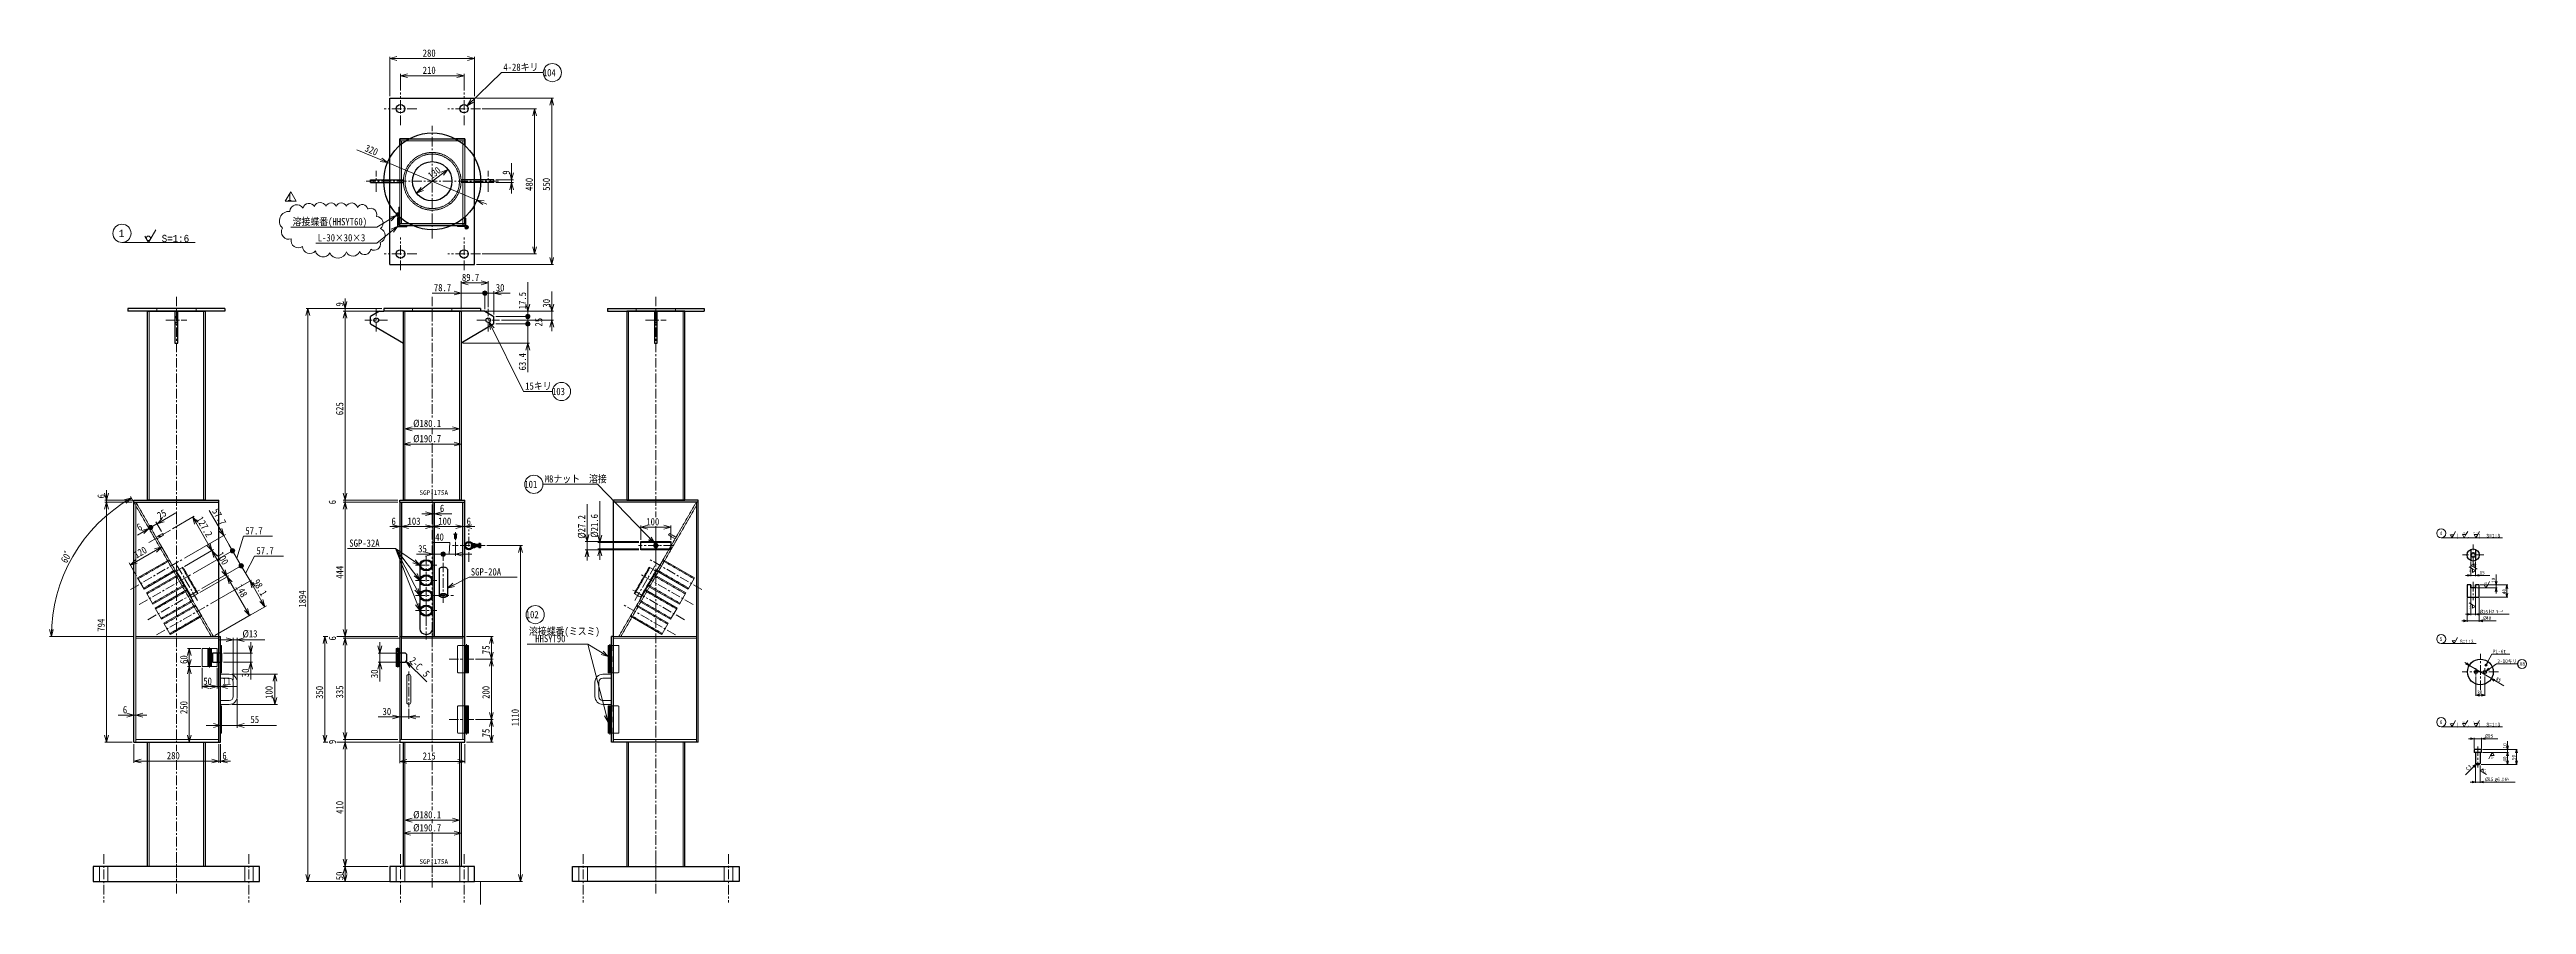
# Model space of a CAD drawing. Header units: millimetres. Extents: x 28 to 14464, y 24 to 7000.
# Drawn here: x 6279 to 14464, y 358 to 3183 of the extents above; entities that cross this region are included whole.
import ezdxf

# ---------------------------------------------------------------- set-up
doc = ezdxf.new("R2010")
doc.units = ezdxf.units.MM
doc.linetypes.add('CENTER', pattern=[50.7, 31.8, -6.3, 6.3, -6.3])
doc.linetypes.add('DASHED', pattern=[4, 3, -1])
doc.layers.add('GR3_Layer1', color=7, linetype='Continuous')
doc.layers.add('LAYER008', color=7, linetype='Continuous')
doc.styles.add('FX_VECTOR', font='MONOTXT.SHX', dxfattribs={"bigfont": 'BIGFONT.SHX'})
doc.styles.add('ＭＳ 明朝', font='')
doc.styles.get('ＭＳ 明朝').set_extended_font_data('ＭＳ 明朝')

msp = doc.modelspace()

# ---------------------------------------------------------------- texts
at = {"layer": 'GR3_Layer1', "color": 6, "linetype": 'Continuous', "lineweight": 0, "width": 0.875}
for s, height, style, p in [('4', 12, 'FX_VECTOR', (14176.6, 1578.3)), ('(   ,   )', 12, 'FX_VECTOR', (14231.1, 1569.8)), ('25', 5.89, 'FX_VECTOR', (14252.6, 1582.7)), ('6.3', 5.89, 'FX_VECTOR', (14289, 1582.7)), ('S=1:3', 12, 'FX_VECTOR', (14331.4, 1570.3)), ('15', 12, 'ＭＳ 明朝', (14308.6, 1448.1)), ('5', 12, 'FX_VECTOR', (14176.6, 1228.5)), ('S=1:3', 12, 'FX_VECTOR', (14243.3, 1220.5)), ('PL-6t', 12, 'ＭＳ 明朝', (14352.7, 1187.5)), ('2-10キリ', 12, 'ＭＳ 明朝', (14367.6, 1155.5)), ('6', 12, 'FX_VECTOR', (14176.6, 954)), ('(   ,   )', 12, 'FX_VECTOR', (14231.1, 945.5)), ('25', 5.89, 'FX_VECTOR', (14252.6, 958.4)), ('6.3', 5.89, 'FX_VECTOR', (14289, 958.4)), ('%%c', 12, 'ＭＳ 明朝', (14326.3, 908.3)), ('S=1:3', 12, 'FX_VECTOR', (14331.4, 946)), ('25', 12, 'ＭＳ 明朝', (14336.8, 908.3))]:
    msp.add_text(s, height=height, dxfattribs=dict(at, style=style)).set_placement(p)
at = {"layer": 'GR3_Layer1', "color": 6, "linetype": 'Continuous', "lineweight": 0, "style": 'ＭＳ 明朝', "width": 0.875}
for s, height, rotation, p in [('25', 5.89, 90, (14299.5, 1472.7)), ('25', 5.89, 90, (14281.8, 1456)), ('25', 5.89, 0, (14324.4, 1417)), ('10', 12, 90, (14360.4, 1420.1)), ('40', 12, 90, (14395.7, 1383.1)), ('6.3', 5.89, 90, (14281.8, 1332.9)), ('%%c', 12, 0, (14308.7, 1319.4)), ('15', 12, 0, (14319.2, 1319.4)), ('%%c', 12, 0, (14319.7, 1297.6)), ('H7', 12, 0, (14340.2, 1319.4)), ('+0.018', 6, 0, (14361.2, 1325.4)), (' 0', 6, 0, (14361.2, 1319.4)), ('40', 12, 0, (14330.2, 1297.6)), ('108', 12, 0, (14432.8, 1146.5)), ('30', 12, 0, (14300.9, 1052.5)), ('85', 12, 329.08472, (14360.8, 1099.9)), ('25', 5.89, 0, (14345.9, 840.8)), ('10', 12, 90, (14398, 873.1)), ('40', 12, 90, (14398, 829.6)), ('50', 12, 90, (14427.4, 834.6)), ('C', 12, 45, (14269.8, 798.7)), ('3', 12, 45, (14277.2, 806.1)), ('6.3', 5.89, 90, (14329.7, 793.4)), ('%%c', 12, 0, (14326.6, 765.1)), ('15', 12, 0, (14337.1, 765.1)), ('g6', 12, 0, (14358.1, 765.1)), ('-0.006', 6, 0, (14379.1, 771.1)), ('-0.017', 6, 0, (14379.1, 765.1))]:
    msp.add_text(s, height=height, rotation=rotation, dxfattribs=at).set_placement(p)
at = {"layer": 'LAYER008', "color": 6, "linetype": 'Continuous', "lineweight": 0, "style": 'ＭＳ 明朝', "width": 0.875}
for s, rotation, p in [('280', 0, (7512.3, 3159.3)), ('210', 0, (7512.3, 3102.5)), ('104', 0, (7909.3, 3094.7)), ('320', -22.68783, (7318.7, 2848.1)), ('130', 37.30935, (7540.9, 2752.8)), ('1', 0, (7065.7, 2683.2)), ('9', 90, (7800.2, 2769.3)), ('480', 90, (7876.1, 2716)), ('550', 90, (7932.6, 2716)), ('78.7', 0, (7549.1, 2384.1)), ('89.7', 0, (7641.9, 2418)), ('30', 0, (7753.8, 2384.1)), ('17.5', 90, (7853.6, 2324.5)), ('9', 90, (7249.8, 2333.5)), ('25', 90, (7907.6, 2267.5)), ('30', 90, (7932.9, 2330.2)), ('63.4', 90, (7853.6, 2122.6)), ('103', 0, (7939.5, 2040.9)), ('625', 90, (7249.8, 1974.5)), ('%%c', 0, (7480.8, 1935.4)), ('%%c', 0, (7480.8, 1885.2)), ('180.1', 0, (7501.8, 1935.4)), ('190.7', 0, (7501.8, 1885.2)), ('101', 0, (7848, 1734.1)), ('6', 90, (6461.6, 1699.5)), ('25', 30, (6643.7, 1630.1)), ('127.2', -60, (6763.3, 1630.9)), ('57.7', -60, (6815.3, 1657.7)), ('6', 90, (7225.8, 1680)), ('27.2', 90, (8049.2, 1587.3)), ('21.6', 90, (8091.5, 1590.7)), ('6', 30, (6575.7, 1590.8)), ('6', 0, (7409.3, 1612.3)), ('103', 0, (7462.3, 1612.3)), ('100', 0, (7563.8, 1612.3)), ('6', 0, (7657.3, 1612.3)), ('%%c', 90, (8049.2, 1566.3)), ('%%c', 90, (8091.5, 1569.7)), ('100', 0, (8251.1, 1610.5)), ('60ﾟ', 60, (6335.3, 1483.3)), ('120', 30, (6566.7, 1500.3)), ('100', -60, (6830.6, 1514.3)), ('444', 90, (7249.8, 1434)), ('35', 0, (7497.3, 1521.3)), ('148', -60, (6892.6, 1406.9)), ('98.1', -60, (6950.4, 1423.6)), ('1894', 90, (7126.9, 1338.5)), ('102', 0, (7852.6, 1303.5)), ('794', 90, (6461.6, 1259)), ('6', 90, (7225.8, 1230)), ('60', 90, (6734.9, 1152.5)), ('2-C', 315, (7466.2, 1161)), ('75', 90, (7733.1, 1185)), ('50', 0, (6787.3, 1083.5)), ('11', 0, (6850.3, 1083.5)), ('30', 90, (6938.1, 1108.7)), ('100', 90, (7016.2, 1037)), ('350', 90, (7183.2, 1037)), ('335', 90, (7249.8, 1038.5)), ('30', 90, (7364.8, 1105.5)), ('5', 315, (7510.8, 1116.5)), ('200', 90, (7733.1, 1037)), ('250', 90, (6734.9, 987)), ('1110', 90, (7829.6, 946.5)), ('75', 90, (7733.1, 910)), ('280', 0, (6666.8, 837.5)), ('6', 0, (6850.3, 837.5)), ('9', 90, (7225.8, 887.5)), ('215', 0, (7512.3, 836.3)), ('410', 90, (7249.8, 657)), ('%%c', 0, (7480.8, 642.2)), ('180.1', 0, (7501.8, 642.2)), ('%%c', 0, (7480.8, 599)), ('190.7', 0, (7501.8, 599)), ('50', 90, (7249.8, 437.5))]:
    msp.add_text(s, height=24, rotation=rotation, dxfattribs=at).set_placement(p)
at = {"layer": 'LAYER008', "color": 6, "linetype": 'Continuous', "lineweight": 0, "width": 0.875}
for s, style, p in [('4-28キリ', 'ＭＳ 明朝', (7778.8, 3112.7)), ('溶接蝶番(HHSYT60)', 'ＭＳ 明朝', (7082.2, 2602.1)), ('1', 'FX_VECTOR', (6508.1, 2563.5)), ('S=1:6', 'FX_VECTOR', (6649.9, 2546.5)), ('L-30×30×3', 'ＭＳ 明朝', (7165.5, 2549)), ('15キリ', 'ＭＳ 明朝', (7851, 2058.9)), ('M8ナット\u3000溶接', 'ＭＳ 明朝', (7915.5, 1752.1)), ('6', 'ＭＳ 明朝', (7569.2, 1654.8)), ('57.7', 'ＭＳ 明朝', (6926.3, 1580.5)), ('SGP-32A', 'ＭＳ 明朝', (7269.8, 1539.7)), ('40', 'ＭＳ 明朝', (7553.6, 1560)), ('57.7', 'ＭＳ 明朝', (6962.9, 1514.8)), ('SGP-20A', 'ＭＳ 明朝', (7671.3, 1444.8)), ('%%c', 'ＭＳ 明朝', (6916.8, 1240.3)), ('13', 'ＭＳ 明朝', (6937.8, 1240.3)), ('溶接蝶番(ミスミ)', 'ＭＳ 明朝', (7863.1, 1248.3)), ('HHSYT90', 'ＭＳ 明朝', (7884.1, 1224.3)), ('6', 'ＭＳ 明朝', (6521.5, 989.1)), ('30', 'ＭＳ 明朝', (7379.7, 983.3)), ('55', 'ＭＳ 明朝', (6943.2, 957.1))]:
    msp.add_text(s, height=24, dxfattribs=dict(at, style=style)).set_placement(p)
at = {"layer": 'LAYER008', "color": 6, "linetype": 'Continuous', "lineweight": 20, "style": 'ＭＳ 明朝', "width": 1.026979}
for p in [(7501.5, 1710.9), (7501.5, 491.5)]:
    msp.add_text('SGP-175A', height=15.4, dxfattribs=at).set_placement(p)

# ---------------------------------------------------------------- blocks, each defined once
blk = doc.blocks.new('BLKF033')
at = {"layer": 'LAYER008', "color": 7, "linetype": 'Continuous', "lineweight": 13}
for p, q in [((6844.3, 1118.5), (6873.3, 1118.5)), ((6844.3, 1105.5), (6873.3, 1105.5)), ((6886.3, 1092.5), (6886.3, 1044.5)), ((6899.3, 1092.5), (6899.3, 1044.5)), ((6844.3, 1031.5), (6873.3, 1031.5)), ((6844.3, 1018.5), (6873.3, 1018.5))]:
    blk.add_line(p, q, dxfattribs=at)
for centre, radius, start, end in [((6873.3, 1092.5), 26, 0, 90), ((6873.3, 1092.5), 13, 0, 90), ((6873.3, 1044.5), 13, 270, 0), ((6873.3, 1044.5), 26, 270, 0)]:
    blk.add_arc(centre, radius, start, end, dxfattribs=at)
blk = doc.blocks.new('BLKF034')
at = {"layer": 'LAYER008', "color": 7, "linetype": 'Continuous', "lineweight": 13}
for p, q in [((6844.3, 1213.5), (6847.3, 1213.5)), ((6847.3, 1123.5), (6847.3, 1213.5)), ((6844.3, 1123.5), (6847.3, 1123.5))]:
    blk.add_line(p, q, dxfattribs=at)
blk = doc.blocks.new('BLKF035')
at = {"layer": 'LAYER008', "color": 7, "linetype": 'Continuous', "lineweight": 13}
for p, q in [((6844.3, 1013.5), (6847.3, 1013.5)), ((6847.3, 923.5), (6847.3, 1013.5)), ((6844.3, 923.5), (6847.3, 923.5))]:
    blk.add_line(p, q, dxfattribs=at)
blk = doc.blocks.new('BLKF036')
at = {"layer": 'LAYER008', "color": 7, "linetype": 'Continuous', "lineweight": 13}
for p, q in [((6760.9, 1347), (6657, 1287)), ((6678.3, 1250), (6782.2, 1310)), ((6782.2, 1310), (6760.9, 1347)), ((6657, 1287), (6678.3, 1250))]:
    blk.add_line(p, q, dxfattribs=at)
at = {"layer": 'LAYER008', "color": 7, "linetype": 'DASHED', "lineweight": 13}
for p, q in [((6762.6, 1344), (6658.7, 1284)), ((6676.6, 1253), (6780.5, 1313))]:
    blk.add_line(p, q, dxfattribs=at)
blk = doc.blocks.new('BLKF037')
at = {"layer": 'LAYER008', "color": 7, "linetype": 'Continuous', "lineweight": 13}
for p, q in [((6732, 1397), (6628.1, 1337)), ((6753.4, 1360), (6732, 1397)), ((6628.1, 1337), (6649.5, 1300)), ((6649.5, 1300), (6753.4, 1360))]:
    blk.add_line(p, q, dxfattribs=at)
at = {"layer": 'LAYER008', "color": 7, "linetype": 'DASHED', "lineweight": 13}
for p, q in [((6733.8, 1394), (6629.9, 1334)), ((6647.7, 1303), (6751.6, 1363))]:
    blk.add_line(p, q, dxfattribs=at)
blk = doc.blocks.new('BLKF038')
at = {"layer": 'LAYER008', "color": 7, "linetype": 'Continuous', "lineweight": 13}
for p, q in [((6703.2, 1447), (6599.2, 1387)), ((6620.6, 1350), (6724.5, 1410)), ((6724.5, 1410), (6703.2, 1447)), ((6599.2, 1387), (6620.6, 1350))]:
    blk.add_line(p, q, dxfattribs=at)
at = {"layer": 'LAYER008', "color": 7, "linetype": 'DASHED', "lineweight": 13}
for p, q in [((6704.9, 1444), (6601, 1384)), ((6618.8, 1353), (6722.8, 1413))]:
    blk.add_line(p, q, dxfattribs=at)
blk = doc.blocks.new('BLKF039')
at = {"layer": 'LAYER008', "color": 7, "linetype": 'Continuous', "lineweight": 13}
for p, q in [((6674.3, 1497), (6570.4, 1437)), ((6695.6, 1460), (6674.3, 1497)), ((6570.4, 1437), (6591.7, 1400)), ((6591.7, 1400), (6695.6, 1460))]:
    blk.add_line(p, q, dxfattribs=at)
at = {"layer": 'LAYER008', "color": 7, "linetype": 'DASHED', "lineweight": 13}
for p, q in [((6676, 1494), (6572.1, 1434)), ((6590, 1403), (6693.9, 1463))]:
    blk.add_line(p, q, dxfattribs=at)
blk = doc.blocks.new('BLKF040')
at = {"layer": 'LAYER008', "color": 7, "linetype": 'CENTER', "lineweight": 13}
blk.add_line((6768.1, 1361.6), (6696.1, 1486.3), dxfattribs=at)
at = {"layer": 'LAYER008', "color": 7, "linetype": 'DASHED', "lineweight": 13}
for p, q in [((6720.2, 1471.9), (6696.6, 1458.3)), ((6696.6, 1458.3), (6746.6, 1371.7)), ((6699.1, 1459.7), (6749.1, 1373.1)), ((6717.8, 1470.5), (6767.8, 1383.9)), ((6770.2, 1385.3), (6720.2, 1471.9)), ((6746.6, 1371.7), (6770.2, 1385.3))]:
    blk.add_line(p, q, dxfattribs=at)
blk = doc.blocks.new('BLKF041')
at = {"layer": 'LAYER008', "color": 7, "linetype": 'DASHED', "lineweight": 13}
for p, q in [((6653.2, 1583.6), (6631.5, 1571.1)), ((6631.5, 1571.1), (6634.5, 1565.9)), ((6634.5, 1565.9), (6656.2, 1578.4)), ((6656.2, 1578.4), (6653.2, 1583.6))]:
    blk.add_line(p, q, dxfattribs=at)
blk = doc.blocks.new('FXTIP_ARROW_S')
at = {"color": 0, "linetype": 'Continuous', "lineweight": -2}
for q in [(-1, 0), (-0.97, 0.26), (-0.97, -0.26)]:
    blk.add_line((0, 0), q, dxfattribs=at)
blk = doc.blocks.new('FXTIP_ARROW_E')
at = {"color": 0, "linetype": 'Continuous', "lineweight": -2}
for q in [(-1, 0), (-0.97, 0.26), (-0.97, -0.26)]:
    blk.add_line((0, 0), q, dxfattribs=at)
blk = doc.blocks.new('FXTIP_BLACKDOT_S')
at = {"color": 0, "linetype": 'Continuous', "lineweight": -2}
blk.add_line((0, 0), (-1, 0), dxfattribs=at)
blk.add_lwpolyline([(-0.15, 0, 0.3, 0.3, 1), (0.15, 0, 0.3, 0.3, 1)], format="xyseb", close=True, dxfattribs=at)
blk.add_circle((0, 0), 0.3, dxfattribs=at)
blk = doc.blocks.new('BLKF042')
at = {"layer": 'LAYER008', "color": 7, "linetype": 'CENTER', "lineweight": 13}
for p, q in [((7543.8, 1645.8), (7543.8, 863.3)), ((7543.8, 833.3), (7543.8, 669.2)), ((7543.8, 639.2), (7543.8, 626)), ((7543.8, 596), (7543.8, 435.8))]:
    blk.add_line(p, q, dxfattribs=at)
at = {"layer": 'LAYER008', "color": 3, "linetype": 'Continuous', "lineweight": 25}
for p, q in [((7448.4, 483.5), (7448.4, 893.5)), ((7448.4, 893.5), (7639.1, 893.5)), ((7639.1, 893.5), (7639.1, 483.5)), ((7639.1, 483.5), (7448.4, 483.5))]:
    blk.add_line(p, q, dxfattribs=at)
at = {"layer": 'LAYER008', "color": 7, "linetype": 'DASHED', "lineweight": 13}
for p, q in [((7453.7, 483.5), (7453.7, 893.5)), ((7633.8, 483.5), (7633.8, 893.5))]:
    blk.add_line(p, q, dxfattribs=at)
blk = doc.blocks.new('BLKF043')
at = {"layer": 'LAYER008', "color": 7, "linetype": 'CENTER', "lineweight": 13}
for p, q in [((6698.3, 1645.8), (6698.3, 864.5)), ((6698.3, 834.5), (6698.3, 435.8))]:
    blk.add_line(p, q, dxfattribs=at)
at = {"layer": 'LAYER008', "color": 3, "linetype": 'Continuous', "lineweight": 25}
for p, q in [((6603, 483.5), (6603, 893.5)), ((6603, 893.5), (6793.7, 893.5)), ((6793.7, 893.5), (6793.7, 483.5)), ((6793.7, 483.5), (6603, 483.5))]:
    blk.add_line(p, q, dxfattribs=at)
at = {"layer": 'LAYER008', "color": 7, "linetype": 'DASHED', "lineweight": 13}
for p, q in [((6608.3, 483.5), (6608.3, 893.5)), ((6788.4, 483.5), (6788.4, 893.5))]:
    blk.add_line(p, q, dxfattribs=at)
blk = doc.blocks.new('BLKF044')
at = {"layer": 'LAYER008', "color": 7, "linetype": 'DASHED', "lineweight": 13}
for p, q in [((7654.8, 1213.5), (7654.3, 1213)), ((7654.3, 1213), (7654.3, 1196)), ((7660.3, 1213), (7654.3, 1213)), ((7654.3, 1195.5), (7654.3, 1177.5)), ((7654.3, 1177), (7654.3, 1160)), ((7654.3, 1159.5), (7654.3, 1141.5)), ((7660.3, 1213), (7659.8, 1213.5)), ((7660.3, 1196), (7660.3, 1213)), ((7660.3, 1177.5), (7660.3, 1195.5)), ((7660.3, 1160), (7660.3, 1177)), ((7660.3, 1141.5), (7660.3, 1159.5)), ((7654.3, 1141), (7654.3, 1124)), ((7654.3, 1124), (7654.8, 1123.5)), ((7660.3, 1124), (7654.3, 1124)), ((7659.8, 1123.5), (7660.3, 1124)), ((7660.3, 1124), (7660.3, 1141))]:
    blk.add_line(p, q, dxfattribs=at)
at = {"layer": 'LAYER008', "color": 7, "linetype": 'Continuous', "lineweight": 13}
for p, q in [((7654.3, 1196), (7654.3, 1195.5)), ((7654.3, 1177.5), (7654.3, 1177)), ((7654.3, 1160), (7654.3, 1159.5)), ((7660.3, 1195.5), (7660.3, 1196)), ((7660.3, 1177), (7660.3, 1177.5)), ((7660.3, 1159.5), (7660.3, 1160)), ((7654.3, 1141.5), (7654.3, 1141)), ((7660.3, 1141), (7660.3, 1141.5))]:
    blk.add_line(p, q, dxfattribs=at)
at = {"layer": 'LAYER008', "color": 7, "linetype": 'CENTER', "lineweight": 13}
blk.add_line((7657.3, 1218), (7657.3, 1119), dxfattribs=at)
blk = doc.blocks.new('BLKF045')
at = {"layer": 'LAYER008', "color": 7, "linetype": 'Continuous', "lineweight": 13}
for p, q in [((7627.3, 1125.5), (7627.3, 1211.5)), ((7650.8, 1213.5), (7629.3, 1213.5)), ((7650.8, 1213.5), (7650.8, 1195.5)), ((7650.8, 1195.5), (7663.3, 1195.5)), ((7650.8, 1177.5), (7650.8, 1159.5)), ((7663.3, 1177.5), (7650.8, 1177.5)), ((7650.8, 1159.5), (7663.3, 1159.5)), ((7663.3, 1177.5), (7663.3, 1195.5)), ((7663.3, 1141.5), (7663.3, 1159.5)), ((7650.8, 1123.5), (7629.3, 1123.5)), ((7663.3, 1141.5), (7650.8, 1141.5)), ((7650.8, 1141.5), (7650.8, 1123.5))]:
    blk.add_line(p, q, dxfattribs=at)
at = {"layer": 'LAYER008', "color": 7, "linetype": 'DASHED', "lineweight": 13}
for p, q in [((7651.3, 1195.5), (7651.3, 1177.5)), ((7651.3, 1159.5), (7651.3, 1141.5)), ((7652.1, 1177.5), (7652.1, 1195.5)), ((7652.1, 1141.5), (7652.1, 1159.5)), ((7654.3, 1195.5), (7654.3, 1177.5)), ((7654.3, 1159.5), (7654.3, 1141.5)), ((7660.3, 1177.5), (7660.3, 1195.5)), ((7660.3, 1141.5), (7660.3, 1159.5))]:
    blk.add_line(p, q, dxfattribs=at)
at = {"layer": 'LAYER008', "color": 7, "linetype": 'CENTER', "lineweight": 13}
for p, q in [((7657.3, 1177.5), (7657.3, 1195.5)), ((7657.3, 1141.5), (7657.3, 1159.5))]:
    blk.add_line(p, q, dxfattribs=at)
at = {"layer": 'LAYER008', "color": 7, "linetype": 'Continuous', "lineweight": 13}
for centre, start, end in [((7629.3, 1211.5), 90, 180), ((7629.3, 1125.5), 180, 270)]:
    blk.add_arc(centre, 2, start, end, dxfattribs=at)
blk = doc.blocks.new('BLKF046')
at = {"layer": 'LAYER008', "color": 7, "linetype": 'DASHED', "lineweight": 13}
for p, q in [((7654.3, 1013), (7654.8, 1013.5)), ((7654.3, 996), (7654.3, 1013)), ((7660.3, 1013), (7654.3, 1013)), ((7654.3, 977.5), (7654.3, 995.5)), ((7659.8, 1013.5), (7660.3, 1013)), ((7660.3, 1013), (7660.3, 996)), ((7660.3, 995.5), (7660.3, 977.5)), ((7654.3, 960), (7654.3, 977)), ((7654.3, 941.5), (7654.3, 959.5)), ((7654.3, 924), (7654.3, 941)), ((7654.8, 923.5), (7654.3, 924)), ((7660.3, 924), (7654.3, 924)), ((7660.3, 924), (7659.8, 923.5)), ((7660.3, 977), (7660.3, 960)), ((7660.3, 959.5), (7660.3, 941.5)), ((7660.3, 941), (7660.3, 924))]:
    blk.add_line(p, q, dxfattribs=at)
at = {"layer": 'LAYER008', "color": 7, "linetype": 'Continuous', "lineweight": 13}
for p, q in [((7654.3, 995.5), (7654.3, 996)), ((7660.3, 996), (7660.3, 995.5)), ((7654.3, 977), (7654.3, 977.5)), ((7654.3, 959.5), (7654.3, 960)), ((7654.3, 941), (7654.3, 941.5)), ((7660.3, 977.5), (7660.3, 977)), ((7660.3, 960), (7660.3, 959.5)), ((7660.3, 941.5), (7660.3, 941))]:
    blk.add_line(p, q, dxfattribs=at)
at = {"layer": 'LAYER008', "color": 7, "linetype": 'CENTER', "lineweight": 13}
blk.add_line((7657.3, 919), (7657.3, 1018), dxfattribs=at)
blk = doc.blocks.new('BLKF047')
at = {"layer": 'LAYER008', "color": 7, "linetype": 'Continuous', "lineweight": 13}
for p, q in [((7627.3, 1011.5), (7627.3, 925.5)), ((7650.8, 1013.5), (7629.3, 1013.5)), ((7650.8, 995.5), (7650.8, 1013.5)), ((7663.3, 995.5), (7650.8, 995.5)), ((7663.3, 995.5), (7663.3, 977.5)), ((7650.8, 923.5), (7629.3, 923.5)), ((7650.8, 977.5), (7663.3, 977.5)), ((7650.8, 959.5), (7650.8, 977.5)), ((7663.3, 959.5), (7650.8, 959.5)), ((7650.8, 941.5), (7663.3, 941.5)), ((7650.8, 923.5), (7650.8, 941.5)), ((7663.3, 959.5), (7663.3, 941.5))]:
    blk.add_line(p, q, dxfattribs=at)
at = {"layer": 'LAYER008', "color": 7, "linetype": 'DASHED', "lineweight": 13}
for p, q in [((7651.3, 977.5), (7651.3, 995.5)), ((7652.1, 995.5), (7652.1, 977.5)), ((7654.3, 977.5), (7654.3, 995.5)), ((7660.3, 995.5), (7660.3, 977.5)), ((7651.3, 941.5), (7651.3, 959.5)), ((7652.1, 959.5), (7652.1, 941.5)), ((7654.3, 941.5), (7654.3, 959.5)), ((7660.3, 959.5), (7660.3, 941.5))]:
    blk.add_line(p, q, dxfattribs=at)
at = {"layer": 'LAYER008', "color": 7, "linetype": 'CENTER', "lineweight": 13}
for p, q in [((7657.3, 995.5), (7657.3, 977.5)), ((7657.3, 959.5), (7657.3, 941.5))]:
    blk.add_line(p, q, dxfattribs=at)
at = {"layer": 'LAYER008', "color": 7, "linetype": 'Continuous', "lineweight": 13}
for centre, start, end in [((7629.3, 1011.5), 90, 180), ((7629.3, 925.5), 180, 270)]:
    blk.add_arc(centre, 2, start, end, dxfattribs=at)
blk = doc.blocks.new('BLKF048')
at = {"layer": 'LAYER008', "color": 3, "linetype": 'Continuous', "lineweight": 25}
for p, q in [((7448.4, 1693.5), (7448.4, 2318.5)), ((7448.4, 2318.5), (7639.1, 2318.5)), ((7639.1, 2318.5), (7639.1, 1693.5)), ((7639.1, 1693.5), (7448.4, 1693.5))]:
    blk.add_line(p, q, dxfattribs=at)
at = {"layer": 'LAYER008', "color": 7, "linetype": 'DASHED', "lineweight": 13}
for p, q in [((7453.7, 1693.5), (7453.7, 2318.5)), ((7633.8, 1693.5), (7633.8, 2318.5))]:
    blk.add_line(p, q, dxfattribs=at)
at = {"layer": 'LAYER008', "color": 7, "linetype": 'CENTER', "lineweight": 13}
for p, q in [((7543.8, 2366.2), (7543.8, 1962.4)), ((7543.8, 1932.4), (7543.8, 1912.2)), ((7543.8, 1882.2), (7543.8, 1645.8))]:
    blk.add_line(p, q, dxfattribs=at)
blk = doc.blocks.new('BLKF049')
at = {"layer": 'LAYER008', "color": 3, "linetype": 'Continuous', "lineweight": 25}
for p, q in [((6603, 1693.5), (6603, 2318.5)), ((6603, 2318.5), (6793.7, 2318.5)), ((6793.7, 2318.5), (6793.7, 1693.5)), ((6793.7, 1693.5), (6603, 1693.5))]:
    blk.add_line(p, q, dxfattribs=at)
at = {"layer": 'LAYER008', "color": 7, "linetype": 'DASHED', "lineweight": 13}
for p, q in [((6608.3, 1693.5), (6608.3, 2318.5)), ((6788.4, 1693.5), (6788.4, 2318.5))]:
    blk.add_line(p, q, dxfattribs=at)
at = {"layer": 'LAYER008', "color": 7, "linetype": 'CENTER', "lineweight": 13}
blk.add_line((6698.3, 2366.2), (6698.3, 1645.8), dxfattribs=at)
blk = doc.blocks.new('BLKF050')
at = {"layer": 'LAYER008', "color": 7, "linetype": 'Continuous', "lineweight": 13}
for p, q in [((7627.3, 2601.5), (7657.3, 2601.5)), ((7627.3, 2601.5), (7627.3, 2598.5)), ((7652.1, 2598.5), (7627.3, 2598.5)), ((7629.3, 2598.5), (7629.3, 2601.5)), ((7650.8, 2598.5), (7650.8, 2601.5))]:
    blk.add_line(p, q, dxfattribs=at)
at = {"layer": 'LAYER008', "color": 7, "linetype": 'DASHED', "lineweight": 13}
blk.add_arc((7657.3, 2595.5), 6, 30, 90, dxfattribs=at)
blk = doc.blocks.new('BLKF051')
at = {"layer": 'LAYER008', "color": 7, "linetype": 'Continuous', "lineweight": 13}
for p, q in [((7651.3, 2625.5), (7651.3, 2595.5)), ((7651.3, 2625.5), (7654.3, 2625.5)), ((7651.3, 2623.5), (7654.3, 2623.5)), ((7654.3, 2600.7), (7654.3, 2625.5))]:
    blk.add_line(p, q, dxfattribs=at)
at = {"layer": 'LAYER008', "color": 7, "linetype": 'CENTER', "lineweight": 13}
for p, q in [((7651, 2595.5), (7663.6, 2595.5)), ((7657.3, 2601.8), (7657.3, 2589.2))]:
    blk.add_line(p, q, dxfattribs=at)
at = {"layer": 'LAYER008', "color": 7, "linetype": 'DASHED', "lineweight": 13}
blk.add_line((7654.3, 2602), (7651.3, 2602), dxfattribs=at)
at = {"layer": 'LAYER008', "color": 7, "linetype": 'Continuous', "lineweight": 13}
blk.add_circle((7657.3, 2595.5), 3, dxfattribs=at)
blk.add_arc((7657.3, 2595.5), 6, 180, 120, dxfattribs=at)
blk = doc.blocks.new('BLKF052')
at = {"layer": 'LAYER008', "color": 7, "linetype": 'CENTER', "lineweight": 13}
blk.add_line((7687, 1543.5), (7676.5, 1543.5), dxfattribs=at)
at = {"layer": 'LAYER008', "color": 3, "linetype": 'Continuous', "lineweight": 25}
for p, q in [((7678.5, 1536), (7678.5, 1551)), ((7678.5, 1551), (7684.4, 1551)), ((7684.4, 1547.3), (7678.5, 1547.3)), ((7684.4, 1539.7), (7678.5, 1539.7)), ((7684.4, 1536), (7678.5, 1536)), ((7684.4, 1551), (7685, 1550)), ((7685, 1537), (7684.4, 1536)), ((7685, 1550), (7685, 1537))]:
    blk.add_line(p, q, dxfattribs=at)
for centre, radius, start, end in [((7681.6, 1549.1), 3.32, 325.61575, 34.38425), ((7672.5, 1543.5), 12.4, 342.41205, 17.58795), ((7681.6, 1537.9), 3.32, 325.61575, 34.38425)]:
    blk.add_arc(centre, radius, start, end, dxfattribs=at)
blk = doc.blocks.new('BLKF053')
at = {"layer": 'LAYER008', "color": 7, "linetype": 'CENTER', "lineweight": 13}
blk.add_line((7704.8, 1543.5), (7670.3, 1543.5), dxfattribs=at)
at = {"layer": 'LAYER008', "color": 3, "linetype": 'Continuous', "lineweight": 25}
for p, q in [((7673.5, 1547.5), (7672.3, 1546.3)), ((7672.3, 1546.3), (7672.3, 1540.7)), ((7673.5, 1539.5), (7672.3, 1540.7)), ((7697.3, 1547.5), (7673.5, 1547.5)), ((7673.5, 1547.5), (7673.5, 1539.5)), ((7697.3, 1539.5), (7673.5, 1539.5)), ((7695.7, 1547.5), (7695.7, 1539.5)), ((7702.2, 1551), (7697.3, 1551)), ((7697.3, 1551), (7697.3, 1536)), ((7702.2, 1547.3), (7697.3, 1547.3)), ((7702.2, 1539.7), (7697.3, 1539.7)), ((7702.2, 1536), (7697.3, 1536)), ((7702.2, 1551), (7702.8, 1550)), ((7702.8, 1537), (7702.2, 1536)), ((7702.8, 1550), (7702.8, 1537))]:
    blk.add_line(p, q, dxfattribs=at)
at = {"layer": 'LAYER008', "color": 7, "linetype": 'DASHED', "lineweight": 13}
for p, q in [((7695.7, 1546.7), (7672.7, 1546.7)), ((7695.7, 1540.3), (7672.7, 1540.3)), ((7697.3, 1547.5), (7695.7, 1546.7)), ((7697.3, 1539.5), (7695.7, 1540.3))]:
    blk.add_line(p, q, dxfattribs=at)
at = {"layer": 'LAYER008', "color": 3, "linetype": 'Continuous', "lineweight": 25}
for centre, radius, start, end in [((7699.5, 1549.1), 3.32, 325.61575, 34.38425), ((7690.4, 1543.5), 12.4, 342.41205, 17.58795), ((7699.5, 1537.9), 3.32, 325.61575, 34.38425)]:
    blk.add_arc(centre, radius, start, end, dxfattribs=at)
blk = doc.blocks.new('BLKF075')
at = {"layer": 'LAYER008', "color": 7, "linetype": 'Continuous', "lineweight": 13}
for p, q in [((8081.6, 1092.5), (8081.6, 1044.5)), ((8094.6, 1092.5), (8094.6, 1044.5)), ((8136.6, 1118.5), (8107.6, 1118.5)), ((8136.6, 1105.5), (8107.6, 1105.5)), ((8136.6, 1031.5), (8107.6, 1031.5)), ((8136.6, 1018.5), (8107.6, 1018.5))]:
    blk.add_line(p, q, dxfattribs=at)
for centre, radius, start, end in [((8107.6, 1092.5), 26, 90, 180), ((8107.6, 1092.5), 13, 90, 180), ((8107.6, 1044.5), 26, 180, 270), ((8107.6, 1044.5), 13, 180, 270)]:
    blk.add_arc(centre, radius, start, end, dxfattribs=at)
blk = doc.blocks.new('BLKF076')
at = {"layer": 'LAYER008', "color": 7, "linetype": 'Continuous', "lineweight": 13}
for p, q in [((8133.6, 1123.5), (8133.6, 1213.5)), ((8136.6, 1213.5), (8133.6, 1213.5)), ((8136.6, 1123.5), (8133.6, 1123.5))]:
    blk.add_line(p, q, dxfattribs=at)
blk = doc.blocks.new('BLKF077')
at = {"layer": 'LAYER008', "color": 7, "linetype": 'Continuous', "lineweight": 13}
for p, q in [((8133.6, 923.5), (8133.6, 1013.5)), ((8136.6, 1013.5), (8133.6, 1013.5)), ((8136.6, 923.5), (8133.6, 923.5))]:
    blk.add_line(p, q, dxfattribs=at)
blk = doc.blocks.new('BLKF078')
at = {"layer": 'LAYER008', "color": 7, "linetype": 'Continuous', "lineweight": 13}
for p, q in [((8198.7, 1310), (8220, 1347)), ((8302.6, 1250), (8198.7, 1310)), ((8220, 1347), (8323.9, 1287)), ((8323.9, 1287), (8302.6, 1250))]:
    blk.add_line(p, q, dxfattribs=at)
at = {"layer": 'LAYER008', "color": 7, "linetype": 'DASHED', "lineweight": 13}
for p, q in [((8304.3, 1253), (8200.4, 1313)), ((8218.3, 1344), (8322.2, 1284))]:
    blk.add_line(p, q, dxfattribs=at)
blk = doc.blocks.new('BLKF079')
at = {"layer": 'LAYER008', "color": 7, "linetype": 'Continuous', "lineweight": 13}
for p, q in [((8227.5, 1360), (8248.9, 1397)), ((8248.9, 1397), (8352.8, 1337)), ((8331.4, 1300), (8227.5, 1360)), ((8352.8, 1337), (8331.4, 1300))]:
    blk.add_line(p, q, dxfattribs=at)
at = {"layer": 'LAYER008', "color": 7, "linetype": 'DASHED', "lineweight": 13}
for p, q in [((8247.1, 1394), (8351, 1334)), ((8333.2, 1303), (8229.3, 1363))]:
    blk.add_line(p, q, dxfattribs=at)
blk = doc.blocks.new('BLKF080')
at = {"layer": 'LAYER008', "color": 7, "linetype": 'Continuous', "lineweight": 13}
for p, q in [((8256.4, 1410), (8277.7, 1447)), ((8360.3, 1350), (8256.4, 1410)), ((8277.7, 1447), (8381.7, 1387)), ((8381.7, 1387), (8360.3, 1350))]:
    blk.add_line(p, q, dxfattribs=at)
at = {"layer": 'LAYER008', "color": 7, "linetype": 'DASHED', "lineweight": 13}
for p, q in [((8362.1, 1353), (8258.1, 1413)), ((8276, 1444), (8379.9, 1384))]:
    blk.add_line(p, q, dxfattribs=at)
blk = doc.blocks.new('BLKF081')
at = {"layer": 'LAYER008', "color": 7, "linetype": 'Continuous', "lineweight": 13}
for p, q in [((8285.3, 1460), (8306.6, 1497)), ((8306.6, 1497), (8410.5, 1437)), ((8389.2, 1400), (8285.3, 1460)), ((8410.5, 1437), (8389.2, 1400))]:
    blk.add_line(p, q, dxfattribs=at)
at = {"layer": 'LAYER008', "color": 7, "linetype": 'DASHED', "lineweight": 13}
for p, q in [((8304.9, 1494), (8408.8, 1434)), ((8390.9, 1403), (8287, 1463))]:
    blk.add_line(p, q, dxfattribs=at)
blk = doc.blocks.new('BLKF082')
at = {"layer": 'LAYER008', "color": 7, "linetype": 'CENTER', "lineweight": 13}
blk.add_line((8212.8, 1361.6), (8284.8, 1486.3), dxfattribs=at)
at = {"layer": 'LAYER008', "color": 7, "linetype": 'DASHED', "lineweight": 13}
for p, q in [((8210.7, 1385.3), (8260.7, 1471.9)), ((8263.1, 1470.5), (8213.1, 1383.9)), ((8281.8, 1459.7), (8231.8, 1373.1)), ((8284.3, 1458.3), (8234.3, 1371.7)), ((8260.7, 1471.9), (8284.3, 1458.3)), ((8234.3, 1371.7), (8210.7, 1385.3))]:
    blk.add_line(p, q, dxfattribs=at)
blk = doc.blocks.new('BLKF083')
at = {"layer": 'LAYER008', "color": 7, "linetype": 'DASHED', "lineweight": 13}
for p, q in [((8324.7, 1578.4), (8327.7, 1583.6)), ((8346.4, 1565.9), (8324.7, 1578.4)), ((8327.7, 1583.6), (8349.4, 1571.1)), ((8349.4, 1571.1), (8346.4, 1565.9))]:
    blk.add_line(p, q, dxfattribs=at)
blk = doc.blocks.new('BLKF084')
at = {"layer": 'LAYER008', "color": 7, "linetype": 'CENTER', "lineweight": 13}
blk.add_line((8282.6, 941.2), (8282.6, 435.8), dxfattribs=at)
at = {"layer": 'LAYER008', "color": 3, "linetype": 'Continuous', "lineweight": 25}
for p, q in [((8378, 893.5), (8187.3, 893.5)), ((8187.3, 893.5), (8187.3, 483.5)), ((8378, 483.5), (8378, 893.5)), ((8187.3, 483.5), (8378, 483.5))]:
    blk.add_line(p, q, dxfattribs=at)
at = {"layer": 'LAYER008', "color": 7, "linetype": 'DASHED', "lineweight": 13}
for p, q in [((8192.6, 483.5), (8192.6, 893.5)), ((8372.7, 483.5), (8372.7, 893.5))]:
    blk.add_line(p, q, dxfattribs=at)
blk = doc.blocks.new('BLKF085')
at = {"layer": 'LAYER008', "color": 3, "linetype": 'Continuous', "lineweight": 25}
for p, q in [((8378, 2318.5), (8187.3, 2318.5)), ((8187.3, 2318.5), (8187.3, 1693.5)), ((8378, 1693.5), (8378, 2318.5)), ((8187.3, 1693.5), (8378, 1693.5))]:
    blk.add_line(p, q, dxfattribs=at)
at = {"layer": 'LAYER008', "color": 7, "linetype": 'DASHED', "lineweight": 13}
for p, q in [((8192.6, 1693.5), (8192.6, 2318.5)), ((8372.7, 1693.5), (8372.7, 2318.5))]:
    blk.add_line(p, q, dxfattribs=at)
at = {"layer": 'LAYER008', "color": 7, "linetype": 'CENTER', "lineweight": 13}
for p, q in [((8282.6, 2366.2), (8282.6, 1637.5)), ((8282.6, 1607.5), (8282.6, 941.2))]:
    blk.add_line(p, q, dxfattribs=at)
blk = doc.blocks.new('BLKF086')
at = {"layer": 'LAYER008', "color": 3, "linetype": 'Continuous', "lineweight": 25}
for p, q in [((8232.6, 1529.9), (8232.6, 1557.1)), ((8232.6, 1557.1), (8332.6, 1557.1)), ((8332.6, 1557.1), (8332.6, 1529.9)), ((8332.6, 1529.9), (8232.6, 1529.9))]:
    blk.add_line(p, q, dxfattribs=at)
at = {"layer": 'LAYER008', "color": 7, "linetype": 'CENTER', "lineweight": 13}
blk.add_line((8339.4, 1543.5), (8225.8, 1543.5), dxfattribs=at)
at = {"layer": 'LAYER008', "color": 7, "linetype": 'DASHED', "lineweight": 13}
for p, q in [((8232.6, 1554.3), (8332.6, 1554.3)), ((8232.6, 1532.7), (8332.6, 1532.7))]:
    blk.add_line(p, q, dxfattribs=at)
blk = doc.blocks.new('BLKF087')
at = {"layer": 'LAYER008', "color": 7, "linetype": 'CENTER', "lineweight": 13}
for p, q in [((8273.1, 1543.5), (8292.1, 1543.5)), ((8282.6, 1534), (8282.6, 1553))]:
    blk.add_line(p, q, dxfattribs=at)
at = {"layer": 'LAYER008', "color": 3, "linetype": 'Continuous', "lineweight": 25}
for p, q in [((8278.8, 1550), (8275.1, 1543.5)), ((8275.1, 1543.5), (8278.8, 1537)), ((8286.4, 1550), (8278.8, 1550)), ((8278.8, 1537), (8286.4, 1537)), ((8290.1, 1543.5), (8286.4, 1550)), ((8286.4, 1537), (8290.1, 1543.5))]:
    blk.add_line(p, q, dxfattribs=at)
for radius in [6.5, 3.2]:
    blk.add_circle((8282.6, 1543.5), radius, dxfattribs=at)
at = {"layer": 'LAYER008', "color": 7, "linetype": 'DASHED', "lineweight": 13}
blk.add_arc((8282.6, 1543.5), 4, 80, 350, dxfattribs=at)
blk = doc.blocks.new('BLKF088')
at = {"layer": 'LAYER008', "color": 7, "linetype": 'DASHED', "lineweight": 13}
for p, q in [((8127.6, 1213), (8128.1, 1213.5)), ((8127.6, 1196), (8127.6, 1213)), ((8127.6, 1213), (8133.6, 1213)), ((8127.6, 1177.5), (8127.6, 1195.5)), ((8127.6, 1160), (8127.6, 1177)), ((8127.6, 1141.5), (8127.6, 1159.5)), ((8133.1, 1213.5), (8133.6, 1213)), ((8133.6, 1213), (8133.6, 1196)), ((8133.6, 1195.5), (8133.6, 1177.5)), ((8133.6, 1177), (8133.6, 1160)), ((8133.6, 1159.5), (8133.6, 1141.5)), ((8127.6, 1124), (8127.6, 1141)), ((8128.1, 1123.5), (8127.6, 1124)), ((8127.6, 1124), (8133.6, 1124)), ((8133.6, 1124), (8133.1, 1123.5)), ((8133.6, 1141), (8133.6, 1124))]:
    blk.add_line(p, q, dxfattribs=at)
at = {"layer": 'LAYER008', "color": 7, "linetype": 'Continuous', "lineweight": 13}
for p, q in [((8127.6, 1195.5), (8127.6, 1196)), ((8127.6, 1177), (8127.6, 1177.5)), ((8127.6, 1159.5), (8127.6, 1160)), ((8133.6, 1196), (8133.6, 1195.5)), ((8133.6, 1177.5), (8133.6, 1177)), ((8133.6, 1160), (8133.6, 1159.5)), ((8127.6, 1141), (8127.6, 1141.5)), ((8133.6, 1141.5), (8133.6, 1141))]:
    blk.add_line(p, q, dxfattribs=at)
at = {"layer": 'LAYER008', "color": 7, "linetype": 'CENTER', "lineweight": 13}
blk.add_line((8130.6, 1218), (8130.6, 1119), dxfattribs=at)
blk = doc.blocks.new('BLKF089')
at = {"layer": 'LAYER008', "color": 7, "linetype": 'Continuous', "lineweight": 13}
for p, q in [((8137.1, 1195.5), (8124.6, 1195.5)), ((8124.6, 1177.5), (8124.6, 1195.5)), ((8124.6, 1177.5), (8137.1, 1177.5)), ((8137.1, 1159.5), (8124.6, 1159.5)), ((8124.6, 1141.5), (8124.6, 1159.5)), ((8137.1, 1213.5), (8158.6, 1213.5)), ((8137.1, 1213.5), (8137.1, 1195.5)), ((8137.1, 1177.5), (8137.1, 1159.5)), ((8160.6, 1125.5), (8160.6, 1211.5)), ((8124.6, 1141.5), (8137.1, 1141.5)), ((8137.1, 1141.5), (8137.1, 1123.5)), ((8137.1, 1123.5), (8158.6, 1123.5))]:
    blk.add_line(p, q, dxfattribs=at)
at = {"layer": 'LAYER008', "color": 7, "linetype": 'DASHED', "lineweight": 13}
for p, q in [((8127.6, 1177.5), (8127.6, 1195.5)), ((8127.6, 1141.5), (8127.6, 1159.5)), ((8133.6, 1195.5), (8133.6, 1177.5)), ((8133.6, 1159.5), (8133.6, 1141.5)), ((8135.8, 1177.5), (8135.8, 1195.5)), ((8135.8, 1141.5), (8135.8, 1159.5)), ((8136.6, 1195.5), (8136.6, 1177.5)), ((8136.6, 1159.5), (8136.6, 1141.5))]:
    blk.add_line(p, q, dxfattribs=at)
at = {"layer": 'LAYER008', "color": 7, "linetype": 'CENTER', "lineweight": 13}
for p, q in [((8130.6, 1177.5), (8130.6, 1195.5)), ((8130.6, 1141.5), (8130.6, 1159.5))]:
    blk.add_line(p, q, dxfattribs=at)
at = {"layer": 'LAYER008', "color": 7, "linetype": 'Continuous', "lineweight": 13}
for centre, start, end in [((8158.6, 1211.5), 0, 90), ((8158.6, 1125.5), 270, 0)]:
    blk.add_arc(centre, 2, start, end, dxfattribs=at)
blk = doc.blocks.new('BLKF090')
at = {"layer": 'LAYER008', "color": 7, "linetype": 'DASHED', "lineweight": 13}
for p, q in [((8128.1, 1013.5), (8127.6, 1013)), ((8127.6, 1013), (8127.6, 996)), ((8127.6, 1013), (8133.6, 1013)), ((8127.6, 995.5), (8127.6, 977.5)), ((8133.6, 1013), (8133.1, 1013.5)), ((8133.6, 996), (8133.6, 1013)), ((8133.6, 977.5), (8133.6, 995.5)), ((8127.6, 977), (8127.6, 960)), ((8127.6, 959.5), (8127.6, 941.5)), ((8127.6, 941), (8127.6, 924)), ((8127.6, 924), (8128.1, 923.5)), ((8127.6, 924), (8133.6, 924)), ((8133.1, 923.5), (8133.6, 924)), ((8133.6, 960), (8133.6, 977)), ((8133.6, 941.5), (8133.6, 959.5)), ((8133.6, 924), (8133.6, 941))]:
    blk.add_line(p, q, dxfattribs=at)
at = {"layer": 'LAYER008', "color": 7, "linetype": 'Continuous', "lineweight": 13}
for p, q in [((8127.6, 996), (8127.6, 995.5)), ((8133.6, 995.5), (8133.6, 996)), ((8127.6, 977.5), (8127.6, 977)), ((8127.6, 960), (8127.6, 959.5)), ((8127.6, 941.5), (8127.6, 941)), ((8133.6, 977), (8133.6, 977.5)), ((8133.6, 959.5), (8133.6, 960)), ((8133.6, 941), (8133.6, 941.5))]:
    blk.add_line(p, q, dxfattribs=at)
at = {"layer": 'LAYER008', "color": 7, "linetype": 'CENTER', "lineweight": 13}
blk.add_line((8130.6, 919), (8130.6, 1018), dxfattribs=at)
blk = doc.blocks.new('BLKF091')
at = {"layer": 'LAYER008', "color": 7, "linetype": 'Continuous', "lineweight": 13}
for p, q in [((8124.6, 995.5), (8124.6, 977.5)), ((8124.6, 995.5), (8137.1, 995.5)), ((8137.1, 1013.5), (8158.6, 1013.5)), ((8137.1, 995.5), (8137.1, 1013.5)), ((8160.6, 1011.5), (8160.6, 925.5)), ((8137.1, 977.5), (8124.6, 977.5)), ((8124.6, 959.5), (8137.1, 959.5)), ((8124.6, 959.5), (8124.6, 941.5)), ((8137.1, 941.5), (8124.6, 941.5)), ((8137.1, 959.5), (8137.1, 977.5)), ((8137.1, 923.5), (8137.1, 941.5)), ((8137.1, 923.5), (8158.6, 923.5))]:
    blk.add_line(p, q, dxfattribs=at)
at = {"layer": 'LAYER008', "color": 7, "linetype": 'DASHED', "lineweight": 13}
for p, q in [((8127.6, 995.5), (8127.6, 977.5)), ((8133.6, 977.5), (8133.6, 995.5)), ((8135.8, 995.5), (8135.8, 977.5)), ((8136.6, 977.5), (8136.6, 995.5)), ((8127.6, 959.5), (8127.6, 941.5)), ((8133.6, 941.5), (8133.6, 959.5)), ((8135.8, 959.5), (8135.8, 941.5)), ((8136.6, 941.5), (8136.6, 959.5))]:
    blk.add_line(p, q, dxfattribs=at)
at = {"layer": 'LAYER008', "color": 7, "linetype": 'CENTER', "lineweight": 13}
for p, q in [((8130.6, 995.5), (8130.6, 977.5)), ((8130.6, 959.5), (8130.6, 941.5))]:
    blk.add_line(p, q, dxfattribs=at)
at = {"layer": 'LAYER008', "color": 7, "linetype": 'Continuous', "lineweight": 13}
for centre, start, end in [((8158.6, 1011.5), 0, 90), ((8158.6, 925.5), 270, 0)]:
    blk.add_arc(centre, 2, start, end, dxfattribs=at)
blk = doc.blocks.new('BLKF092')
at = {"layer": 'LAYER008', "color": 3, "linetype": 'Continuous', "lineweight": 25}
for p, q in [((7717.8, 2318.5), (7703.8, 2318.5)), ((7717.8, 2318.5), (7747.8, 2301)), ((7747.8, 2276), (7747.8, 2301)), ((7747.8, 2276), (7639.1, 2212.6))]:
    blk.add_line(p, q, dxfattribs=at)
at = {"layer": 'LAYER008', "color": 7, "linetype": 'CENTER', "lineweight": 13}
for p, q in [((7728.8, 2251), (7728.8, 2326)), ((7691.3, 2288.5), (7766.3, 2288.5))]:
    blk.add_line(p, q, dxfattribs=at)
at = {"layer": 'LAYER008', "color": 3, "linetype": 'Continuous', "lineweight": 25}
blk.add_circle((7728.8, 2288.5), 7.5, dxfattribs=at)
blk = doc.blocks.new('BLKF093')
at = {"layer": 'LAYER008', "color": 3, "linetype": 'Continuous', "lineweight": 25}
for p, q in [((7369.8, 2318.5), (7339.8, 2301)), ((7339.8, 2276), (7339.8, 2301)), ((7369.8, 2318.5), (7383.8, 2318.5)), ((7339.8, 2276), (7448.4, 2212.6))]:
    blk.add_line(p, q, dxfattribs=at)
at = {"layer": 'LAYER008', "color": 7, "linetype": 'CENTER', "lineweight": 13}
for p, q in [((7358.8, 2251), (7358.8, 2326)), ((7396.3, 2288.5), (7321.3, 2288.5))]:
    blk.add_line(p, q, dxfattribs=at)
at = {"layer": 'LAYER008', "color": 3, "linetype": 'Continuous', "lineweight": 25}
blk.add_circle((7358.8, 2288.5), 7.5, dxfattribs=at)
blk = doc.blocks.new('FXTIP_BLACKDOT_E')
at = {"color": 0, "linetype": 'Continuous', "lineweight": -2}
blk.add_line((0, 0), (-1, 0), dxfattribs=at)
blk.add_lwpolyline([(-0.15, 0, 0.3, 0.3, 1), (0.15, 0, 0.3, 0.3, 1)], format="xyseb", close=True, dxfattribs=at)
blk.add_circle((0, 0), 0.3, dxfattribs=at)
blk = doc.blocks.new('BLKF095')
at = {"layer": 'LAYER008', "color": 7, "linetype": 'DASHED', "lineweight": 25}
for p, q in [((7703.7, 2752), (7639, 2752)), ((7703.7, 2743), (7639, 2743))]:
    blk.add_line(p, q, dxfattribs=at)
at = {"layer": 'LAYER008', "color": 3, "linetype": 'Continuous', "lineweight": 25}
for p, q in [((7747.8, 2752), (7703.7, 2752)), ((7747.8, 2743), (7703.7, 2743)), ((7747.8, 2743), (7747.8, 2752))]:
    blk.add_line(p, q, dxfattribs=at)
at = {"layer": 'LAYER008', "color": 7, "linetype": 'DASHED', "lineweight": 13}
for p, q in [((7721.3, 2743), (7721.3, 2752)), ((7736.3, 2743), (7736.3, 2752))]:
    blk.add_line(p, q, dxfattribs=at)
at = {"layer": 'LAYER008', "color": 7, "linetype": 'CENTER', "lineweight": 13}
blk.add_line((7728.8, 2713), (7728.8, 2782), dxfattribs=at)
blk = doc.blocks.new('BLKF096')
at = {"layer": 'LAYER008', "color": 3, "linetype": 'Continuous', "lineweight": 25}
for p, q in [((7339.8, 2743), (7339.8, 2752)), ((7339.8, 2752), (7383.8, 2752)), ((7339.8, 2743), (7383.8, 2743))]:
    blk.add_line(p, q, dxfattribs=at)
at = {"layer": 'LAYER008', "color": 7, "linetype": 'DASHED', "lineweight": 13}
for p, q in [((7351.3, 2743), (7351.3, 2752)), ((7366.3, 2743), (7366.3, 2752))]:
    blk.add_line(p, q, dxfattribs=at)
at = {"layer": 'LAYER008', "color": 7, "linetype": 'CENTER', "lineweight": 13}
blk.add_line((7358.8, 2713), (7358.8, 2782), dxfattribs=at)
at = {"layer": 'LAYER008', "color": 7, "linetype": 'DASHED', "lineweight": 25}
for p, q in [((7383.8, 2752), (7448.5, 2752)), ((7383.8, 2743), (7448.5, 2743))]:
    blk.add_line(p, q, dxfattribs=at)
blk = doc.blocks.new('BLKF097')
at = {"layer": 'LAYER008', "color": 3, "linetype": 'Continuous', "lineweight": 25}
for p, q in [((8278.1, 2318.5), (8278.1, 2212.6)), ((8287.1, 2318.5), (8278.1, 2318.5)), ((8278.1, 2301), (8287.1, 2301)), ((8287.1, 2212.6), (8287.1, 2318.5)), ((8278.1, 2276), (8287.1, 2276)), ((8278.1, 2212.6), (8287.1, 2212.6))]:
    blk.add_line(p, q, dxfattribs=at)
at = {"layer": 'LAYER008', "color": 7, "linetype": 'DASHED', "lineweight": 13}
for p, q in [((8278.1, 2296), (8287.1, 2296)), ((8278.1, 2281), (8287.1, 2281))]:
    blk.add_line(p, q, dxfattribs=at)
at = {"layer": 'LAYER008', "color": 7, "linetype": 'CENTER', "lineweight": 13}
blk.add_line((8248.1, 2288.5), (8317.1, 2288.5), dxfattribs=at)
blk = doc.blocks.new('BLKF098')
at = {"layer": 'LAYER008', "color": 3, "linetype": 'Continuous', "lineweight": 25}
for p, q in [((6693.8, 2318.5), (6693.8, 2212.6)), ((6702.8, 2318.5), (6693.8, 2318.5)), ((6693.8, 2301), (6702.8, 2301)), ((6702.8, 2212.6), (6702.8, 2318.5)), ((6693.8, 2276), (6702.8, 2276)), ((6693.8, 2212.6), (6702.8, 2212.6))]:
    blk.add_line(p, q, dxfattribs=at)
at = {"layer": 'LAYER008', "color": 7, "linetype": 'DASHED', "lineweight": 13}
for p, q in [((6693.8, 2296), (6702.8, 2296)), ((6693.8, 2281), (6702.8, 2281))]:
    blk.add_line(p, q, dxfattribs=at)
at = {"layer": 'LAYER008', "color": 7, "linetype": 'CENTER', "lineweight": 13}
blk.add_line((6663.8, 2288.5), (6732.8, 2288.5), dxfattribs=at)
blk = doc.blocks.new('BLKF099')
at = {"layer": 'LAYER008', "color": 3, "linetype": 'Continuous', "lineweight": 25}
for p, q in [((7455.3, 1188.5), (7430.3, 1188.5)), ((7430.3, 1188.5), (7430.3, 1158.5)), ((7430.3, 1158.5), (7455.3, 1158.5)), ((7455.3, 1188.5), (7460.3, 1183.5)), ((7455.3, 1158.5), (7460.3, 1163.5)), ((7460.3, 1163.5), (7460.3, 1183.5))]:
    blk.add_line(p, q, dxfattribs=at)
at = {"layer": 'LAYER008', "color": 7, "linetype": 'DASHED', "lineweight": 13}
blk.add_line((7433.3, 1188.5), (7433.3, 1158.5), dxfattribs=at)
blk = doc.blocks.new('BLKF100')
at = {"layer": 'LAYER008', "color": 3, "linetype": 'Continuous', "lineweight": 25}
for p, q in [((6848.3, 1188.5), (6818.3, 1188.5)), ((6818.3, 1188.5), (6818.3, 1158.5)), ((6818.3, 1158.5), (6848.3, 1158.5)), ((6848.3, 1158.5), (6848.3, 1188.5))]:
    blk.add_line(p, q, dxfattribs=at)
at = {"layer": 'LAYER008', "color": 7, "linetype": 'DASHED', "lineweight": 13}
blk.add_line((6845.3, 1158.5), (6845.3, 1188.5), dxfattribs=at)
blk = doc.blocks.new('BLKF101')
at = {"layer": 'LAYER008', "color": 3, "linetype": 'Continuous', "lineweight": 25}
for p, q in [((7430.3, 2597.5), (7430.3, 2627.5)), ((7430.3, 2627.5), (7431.3, 2627.5)), ((7433.3, 2625.5), (7433.3, 2604.5)), ((7460.3, 2597.5), (7430.3, 2597.5)), ((7458.3, 2600.5), (7437.3, 2600.5)), ((7460.3, 2597.5), (7460.3, 2598.5))]:
    blk.add_line(p, q, dxfattribs=at)
for centre, radius, start, end in [((7431.3, 2625.5), 2, 0, 90), ((7437.3, 2604.5), 4, 180, 270), ((7458.3, 2598.5), 2, 0, 90)]:
    blk.add_arc(centre, radius, start, end, dxfattribs=at)
blk = doc.blocks.new('BLKF103')
at = {"layer": 'LAYER008', "color": 6, "linetype": 'Continuous', "lineweight": 20}
for p, q in [((7436.3, 2662.5), (7433.3, 2662.5)), ((7433.3, 2642.7), (7433.3, 2662.5)), ((7433.3, 2660.5), (7436.3, 2660.5)), ((7433.3, 2644), (7436.3, 2644)), ((7436.3, 2662.5), (7436.3, 2637.5))]:
    blk.add_line(p, q, dxfattribs=at)
at = {"layer": 'LAYER008', "color": 7, "linetype": 'DASHED', "lineweight": 13}
blk.add_arc((7430.3, 2637.5), 6, 300, 0, dxfattribs=at)
blk = doc.blocks.new('BLKF104')
at = {"layer": 'LAYER008', "color": 7, "linetype": 'CENTER', "lineweight": 13}
for p, q in [((7436.6, 2637.5), (7424, 2637.5)), ((7430.3, 2631.2), (7430.3, 2643.8))]:
    blk.add_line(p, q, dxfattribs=at)
at = {"layer": 'LAYER008', "color": 6, "linetype": 'Continuous', "lineweight": 20}
for p, q in [((7433.3, 2632.3), (7433.3, 2612.5)), ((7436.3, 2612.5), (7436.3, 2637.5)), ((7436.3, 2614.5), (7433.3, 2614.5)), ((7436.3, 2612.5), (7433.3, 2612.5))]:
    blk.add_line(p, q, dxfattribs=at)
at = {"layer": 'LAYER008', "color": 7, "linetype": 'DASHED', "lineweight": 13}
blk.add_line((7433.3, 2631), (7436.3, 2631), dxfattribs=at)
at = {"layer": 'LAYER008', "color": 6, "linetype": 'Continuous', "lineweight": 20}
blk.add_circle((7430.3, 2637.5), 3, dxfattribs=at)
blk.add_arc((7430.3, 2637.5), 6, 0, 300, dxfattribs=at)
blk = doc.blocks.new('BLKF102')
at = {"layer": 'LAYER008', "color": 6, "linetype": 'Continuous', "lineweight": 20}
blk.add_circle((7430.3, 2637.5), 2.5, dxfattribs=at)
for name in ['BLKF104', 'BLKF103']:
    blk.add_blockref(name, (0, 0), dxfattribs=at)
blk = doc.blocks.new('BLKF105')
at = {"layer": 'LAYER008', "color": 6, "linetype": 'Continuous', "lineweight": 20}
for p, q in [((6783.3, 1201.5), (6783.3, 1145.5)), ((6785.3, 1203.5), (6801.8, 1203.5)), ((6801.8, 1203.5), (6801.8, 1183.5)), ((6801.8, 1183.5), (6814.3, 1183.5)), ((6814.3, 1163.5), (6801.8, 1163.5)), ((6801.8, 1163.5), (6801.8, 1143.5)), ((6802.3, 1203.5), (6831.3, 1203.5)), ((6802.3, 1203.5), (6802.3, 1184)), ((6814.8, 1184), (6802.3, 1184)), ((6802.3, 1183.5), (6802.3, 1163.5)), ((6802.3, 1163), (6814.8, 1163)), ((6802.3, 1163), (6802.3, 1143.5)), ((6805.3, 1184), (6805.3, 1183.5)), ((6805.3, 1163.5), (6805.3, 1163)), ((6811.3, 1183.5), (6811.3, 1184)), ((6811.3, 1163), (6811.3, 1163.5)), ((6814.3, 1184), (6814.3, 1203.5)), ((6814.3, 1163.5), (6814.3, 1183.5)), ((6814.3, 1143.5), (6814.3, 1163)), ((6814.8, 1163), (6814.8, 1184)), ((6833.3, 1201.5), (6833.3, 1188.5)), ((6833.3, 1158.5), (6833.3, 1145.5)), ((6785.3, 1143.5), (6801.8, 1143.5)), ((6802.3, 1143.5), (6831.3, 1143.5))]:
    blk.add_line(p, q, dxfattribs=at)
at = {"layer": 'LAYER008', "color": 7, "linetype": 'DASHED', "lineweight": 13}
for p, q in [((6803.1, 1183.5), (6803.1, 1163.5)), ((6805.8, 1203.5), (6805.3, 1203)), ((6805.3, 1203.5), (6805.3, 1184)), ((6805.3, 1203), (6811.3, 1203)), ((6805.3, 1203), (6805.3, 1184)), ((6805.3, 1183.5), (6805.3, 1163.5)), ((6805.3, 1183.5), (6805.3, 1163.5)), ((6805.3, 1163), (6805.3, 1144)), ((6805.3, 1163), (6805.3, 1143.5)), ((6808.3, 1203.5), (6808.3, 1184)), ((6808.3, 1183.5), (6808.3, 1163.5)), ((6808.3, 1163), (6808.3, 1143.5)), ((6811.3, 1203), (6810.8, 1203.5)), ((6811.3, 1184), (6811.3, 1203.5)), ((6811.3, 1184), (6811.3, 1203)), ((6811.3, 1163.5), (6811.3, 1183.5)), ((6811.3, 1163.5), (6811.3, 1183.5)), ((6811.3, 1144), (6811.3, 1163)), ((6811.3, 1143.5), (6811.3, 1163)), ((6813.5, 1203.5), (6813.5, 1184)), ((6813.5, 1163), (6813.5, 1143.5)), ((6805.3, 1144), (6805.8, 1143.5)), ((6805.3, 1144), (6811.3, 1144)), ((6810.8, 1143.5), (6811.3, 1144))]:
    blk.add_line(p, q, dxfattribs=at)
at = {"layer": 'LAYER008', "color": 7, "linetype": 'CENTER', "lineweight": 13}
blk.add_line((6808.3, 1140.5), (6808.3, 1206.5), dxfattribs=at)
at = {"layer": 'LAYER008', "color": 7, "linetype": 'DASHED', "lineweight": 25}
blk.add_line((6833.3, 1188.5), (6833.3, 1158.5), dxfattribs=at)
at = {"layer": 'LAYER008', "color": 6, "linetype": 'Continuous', "lineweight": 20}
for centre, start, end in [((6785.3, 1201.5), 90, 180), ((6831.3, 1201.5), 0, 90), ((6785.3, 1145.5), 180, 270), ((6831.3, 1145.5), 270, 0)]:
    blk.add_arc(centre, 2, start, end, dxfattribs=at)
blk = doc.blocks.new('BLKF106')
at = {"layer": 'LAYER008', "color": 6, "linetype": 'Continuous', "lineweight": 20}
for p, q in [((7424.3, 1203.5), (7424.3, 1184)), ((7424.3, 1203.5), (7436.3, 1203.5)), ((7433.3, 1184), (7424.3, 1184)), ((7424.3, 1183.5), (7424.3, 1163.5)), ((7424.3, 1183.5), (7433.3, 1183.5)), ((7433.3, 1163.5), (7424.3, 1163.5)), ((7424.3, 1163), (7424.3, 1143.5)), ((7424.3, 1163), (7433.3, 1163)), ((7427.3, 1184), (7427.3, 1183.5)), ((7427.3, 1163.5), (7427.3, 1163)), ((7433.3, 1203.5), (7433.3, 1143.5)), ((7436.3, 1201.5), (7433.3, 1201.5)), ((7436.3, 1143.5), (7436.3, 1203.5)), ((7424.3, 1143.5), (7436.3, 1143.5)), ((7436.3, 1145.5), (7433.3, 1145.5))]:
    blk.add_line(p, q, dxfattribs=at)
at = {"layer": 'LAYER008', "color": 7, "linetype": 'DASHED', "lineweight": 13}
for p, q in [((7427.8, 1203.5), (7427.3, 1203)), ((7427.3, 1203.5), (7427.3, 1184)), ((7427.3, 1203), (7427.3, 1184)), ((7427.3, 1203), (7433.3, 1203)), ((7427.3, 1183.5), (7427.3, 1163.5)), ((7427.3, 1183.5), (7427.3, 1163.5)), ((7427.3, 1163), (7427.3, 1144)), ((7427.3, 1163), (7427.3, 1143.5)), ((7433.3, 1203), (7432.8, 1203.5)), ((7433.3, 1184), (7436.3, 1184)), ((7433.3, 1183.5), (7436.3, 1183.5)), ((7436.3, 1163.5), (7433.3, 1163.5)), ((7433.3, 1163), (7436.3, 1163)), ((7427.3, 1144), (7427.8, 1143.5)), ((7427.3, 1144), (7433.3, 1144)), ((7432.8, 1143.5), (7433.3, 1144))]:
    blk.add_line(p, q, dxfattribs=at)
at = {"layer": 'LAYER008', "color": 7, "linetype": 'CENTER', "lineweight": 13}
blk.add_line((7430.3, 1140.5), (7430.3, 1206.5), dxfattribs=at)
blk = doc.blocks.new('BLKF107')
at = {"layer": 'LAYER008', "color": 7, "linetype": 'Continuous', "lineweight": 13}
for centre, radius, start, end in [((7070.8, 2616.2), 32.1, 86.26647, 226.23455), ((7097, 2645.7), 24.2, 34.0522, 174.02028), ((7136.7, 2654.7), 20.1, 26.7258, 166.69388), ((7173.9, 2657.3), 20.3, 21.67624, 161.64432), ((7209.5, 2658.4), 17.9, 19.07677, 159.04485), ((7243, 2658.5), 17.6, 20.9708, 160.93888), ((7277.6, 2656), 20.1, 14.13857, 154.10665), ((7313.2, 2652.2), 18.4, 11.75652, 151.7246), ((7340.9, 2638.7), 19.8, 339.23014, 119.19822), ((7358.7, 2609.1), 22.6, 308.21512, 88.18321), ((7069.8, 2580.4), 24.6, 149.20923, 289.17731), ((7101.2, 2551.6), 24, 166.52077, 306.48886), ((7352.3, 2539.8), 20.2, 236.71881, 16.6869), ((7363.8, 2568.7), 24.4, 288.63561, 68.60369), ((7139.4, 2532.6), 24, 180.69278, 320.66086), ((7182.8, 2523), 25.5, 192.72701, 332.69509), ((7232.5, 2522.8), 29.4, 202.87836, 342.84645), ((7281.7, 2522.4), 22.6, 201.50383, 341.47191), ((7320.7, 2526), 20.7, 211.48549, 351.45357)]:
    blk.add_arc(centre, radius, start, end, dxfattribs=at)
blk = doc.blocks.new('BLKF025')
at = {"layer": 'GR3_Layer1', "color": 3, "linetype": 'Continuous', "lineweight": 25}
for p, q in [((14315.4, 870.1), (14290.4, 870.1)), ((14290.4, 870.1), (14290.4, 860.1)), ((14315.4, 860.1), (14290.4, 860.1)), ((14295.4, 860.1), (14295.4, 823.1)), ((14295.4, 823.1), (14298.4, 820.1)), ((14298.4, 820.1), (14307.4, 820.1)), ((14307.4, 820.1), (14310.4, 823.1)), ((14310.4, 860.1), (14310.4, 823.1)), ((14315.4, 860.1), (14315.4, 870.1))]:
    blk.add_line(p, q, dxfattribs=at)
at = {"layer": 'GR3_Layer1', "color": 7, "linetype": 'CENTER', "lineweight": 13}
blk.add_line((14302.9, 880.1), (14302.9, 810.1), dxfattribs=at)
blk = doc.blocks.new('BLKF094')
at = {"layer": 'GR3_Layer1', "color": 3, "linetype": 'Continuous', "lineweight": 25}
for p, q in [((14267.7, 1413.6), (14267.7, 1373.6)), ((14280.2, 1413.6), (14267.7, 1413.6)), ((14307.7, 1413.6), (14295.2, 1413.6)), ((14307.7, 1373.6), (14307.7, 1413.6)), ((14267.7, 1373.6), (14307.7, 1373.6))]:
    blk.add_line(p, q, dxfattribs=at)
at = {"layer": 'GR3_Layer1', "color": 3, "linetype": 'Continuous', "lineweight": 35}
for p, q in [((14280.2, 1413.6), (14280.2, 1403.6)), ((14295.2, 1413.6), (14295.2, 1403.6))]:
    blk.add_line(p, q, dxfattribs=at)
at = {"layer": 'GR3_Layer1', "color": 7, "linetype": 'DASHED', "lineweight": 13}
for p, q in [((14280.2, 1403.6), (14280.2, 1373.6)), ((14295.2, 1403.6), (14295.2, 1373.6))]:
    blk.add_line(p, q, dxfattribs=at)
at = {"layer": 'GR3_Layer1', "color": 7, "linetype": 'CENTER', "lineweight": 13}
blk.add_line((14287.7, 1423.6), (14287.7, 1363.6), dxfattribs=at)

# ---------------------------------------------------------------- linework, layer by layer
at = {"layer": 'GR3_Layer1', "color": 7, "linetype": 'Continuous', "lineweight": 13}
for p, q in [((14181.9, 1569.3), (14384.9, 1569.3)), ((14211.5, 1579.7), (14217.5, 1569.3)), ((14217.5, 1569.3), (14223.5, 1579.7)), ((14223.5, 1579.7), (14229.5, 1590)), ((14251.7, 1579.7), (14257.7, 1569.3)), ((14251.7, 1579.7), (14263.7, 1579.7)), ((14257.7, 1569.3), (14263.7, 1579.7)), ((14263.7, 1579.7), (14269.7, 1590)), ((14290.8, 1579.7), (14296.8, 1569.3)), ((14290.8, 1579.7), (14302.8, 1579.7)), ((14296.8, 1569.3), (14302.8, 1579.7)), ((14302.8, 1579.7), (14308.8, 1590)), ((14280.2, 1490.9), (14280.2, 1442.1)), ((14290.6, 1483.8), (14280.2, 1477.8)), ((14280.2, 1477.8), (14290.6, 1471.8)), ((14290.6, 1483.8), (14290.6, 1471.8)), ((14295.2, 1490.9), (14295.2, 1442.1)), ((14262.2, 1445.1), (14280.2, 1445.1)), ((14284.8, 1467.1), (14274.4, 1473.1)), ((14280.2, 1445.1), (14295.2, 1445.1)), ((14295.2, 1461.1), (14284.8, 1467.1)), ((14284.8, 1455.1), (14284.8, 1467.1)), ((14284.8, 1455.1), (14295.2, 1461.1)), ((14290.6, 1471.8), (14301, 1465.8)), ((14295.2, 1445.1), (14343, 1445.1)), ((14298.2, 1403.6), (14366.4, 1403.6)), ((14310.7, 1413.6), (14366.4, 1413.6)), ((14310.7, 1413.6), (14401.7, 1413.6)), ((14323.5, 1414), (14329.5, 1403.6)), ((14323.5, 1414), (14335.5, 1414)), ((14329.5, 1403.6), (14335.5, 1414)), ((14335.5, 1414), (14341.5, 1424.4)), ((14363.4, 1413.6), (14363.4, 1447.6)), ((14363.4, 1403.6), (14363.4, 1413.6)), ((14363.4, 1385.6), (14363.4, 1403.6)), ((14398.7, 1373.6), (14398.7, 1413.6)), ((14262.2, 1316.4), (14280.2, 1316.4)), ((14267.7, 1370.6), (14267.7, 1291.6)), ((14284.8, 1348.3), (14274.4, 1354.3)), ((14280.2, 1370.6), (14280.2, 1313.4)), ((14280.2, 1316.4), (14295.2, 1316.4)), ((14295.2, 1342.3), (14284.8, 1348.3)), ((14284.8, 1336.3), (14284.8, 1348.3)), ((14284.8, 1336.3), (14295.2, 1342.3)), ((14295.2, 1370.6), (14295.2, 1313.4)), ((14295.2, 1316.4), (14406.2, 1316.4)), ((14307.7, 1370.6), (14307.7, 1291.6)), ((14310.7, 1373.6), (14401.7, 1373.6)), ((14218.2, 1229.9), (14224.2, 1219.5)), ((14224.2, 1219.5), (14230.2, 1229.9)), ((14230.2, 1229.9), (14236.2, 1240.3)), ((14249.7, 1294.6), (14267.7, 1294.6)), ((14267.7, 1294.6), (14307.7, 1294.6)), ((14307.7, 1294.6), (14363.1, 1294.6)), ((14181.9, 1219.5), (14297.2, 1219.5)), ((14274.9, 1147.8), (14259.5, 1157.1)), ((14347.8, 1104.2), (14274.9, 1147.8)), ((14329.8, 1148.3), (14349.7, 1184.5)), ((14330.5, 1128.9), (14364.6, 1152.5)), ((14349.7, 1184.5), (14408.2, 1184.5)), ((14364.6, 1152.5), (14433.6, 1152.5)), ((14296.4, 1111), (14296.4, 1046.5)), ((14326.4, 1111), (14326.4, 1046.5)), ((14347.8, 1104.2), (14388.6, 1079.7)), ((14296.4, 1049.5), (14326.4, 1049.5)), ((14181.9, 945), (14384.9, 945)), ((14211.5, 955.4), (14217.5, 945)), ((14217.5, 945), (14223.5, 955.4)), ((14223.5, 955.4), (14229.5, 965.8)), ((14251.7, 955.4), (14257.7, 945)), ((14251.7, 955.4), (14263.7, 955.4)), ((14257.7, 945), (14263.7, 955.4)), ((14263.7, 955.4), (14269.7, 965.8)), ((14272.4, 905.3), (14290.4, 905.3)), ((14290.4, 873.1), (14290.4, 908.3)), ((14290.4, 905.3), (14315.4, 905.3)), ((14290.8, 955.4), (14296.8, 945)), ((14290.8, 955.4), (14302.8, 955.4)), ((14296.8, 945), (14302.8, 955.4)), ((14302.8, 955.4), (14308.8, 965.8)), ((14315.4, 873.1), (14315.4, 908.3)), ((14315.4, 905.3), (14368.7, 905.3)), ((14296.9, 821.6), (14261.8, 786.4)), ((14295.4, 823.1), (14310.4, 823.1)), ((14313.4, 820.1), (14404, 820.1)), ((14313.4, 820.1), (14433.4, 820.1)), ((14318.4, 870.1), (14404, 870.1)), ((14318.4, 870.1), (14433.4, 870.1)), ((14318.4, 860.1), (14404, 860.1)), ((14345.1, 849.7), (14339.1, 839.3)), ((14351.1, 860.1), (14345.1, 849.7)), ((14357.1, 849.7), (14345.1, 849.7)), ((14357.1, 849.7), (14351.1, 860.1)), ((14401, 870.1), (14401, 897.1)), ((14401, 860.1), (14401, 870.1)), ((14401, 820.1), (14401, 860.1)), ((14430.4, 820.1), (14430.4, 870.1)), ((14277.4, 762.1), (14295.4, 762.1)), ((14295.4, 817.1), (14295.4, 759.1)), ((14295.4, 762.1), (14310.4, 762.1)), ((14310.4, 817.1), (14310.4, 759.1)), ((14320.8, 805.4), (14310.4, 799.4)), ((14310.4, 799.4), (14320.8, 793.4)), ((14310.4, 762.1), (14426.7, 762.1)), ((14320.8, 805.4), (14320.8, 793.4)), ((14320.8, 793.4), (14331.2, 787.4))]:
    msp.add_line(p, q, dxfattribs=at)
at = {"layer": 'GR3_Layer1', "color": 7, "linetype": 'CENTER', "lineweight": 13}
for p, q in [((14322.7, 1512.5), (14252.7, 1512.5)), ((14287.7, 1477.5), (14287.7, 1547.5)), ((14311.4, 1066), (14311.4, 1186)), ((14371.4, 1126), (14251.4, 1126)), ((14296.4, 1114), (14296.4, 1138)), ((14326.4, 1114), (14326.4, 1138))]:
    msp.add_line(p, q, dxfattribs=at)
at = {"layer": 'GR3_Layer1', "color": 3, "linetype": 'Continuous', "lineweight": 25}
for p, q in [((14280.2, 1531), (14280.2, 1493.9)), ((14295.2, 1531), (14295.2, 1493.9)), ((14295.2, 1403.6), (14280.2, 1403.6))]:
    msp.add_line(p, q, dxfattribs=at)
at = {"layer": 'GR3_Layer1', "color": 7, "linetype": 'Continuous', "lineweight": 13}
for centre, radius in [((14181.9, 1584.3), 15), ((14217.5, 1576.2), 3.46), ((14181.9, 1234.5), 15), ((14224.2, 1226.5), 3.46), ((14448.6, 1152.5), 15), ((14181.9, 960), 15), ((14217.5, 951.9), 3.46)]:
    msp.add_circle(centre, radius, dxfattribs=at)
at = {"layer": 'GR3_Layer1', "color": 3, "linetype": 'Continuous', "lineweight": 25}
for centre, radius in [((14287.7, 1512.5), 20), ((14287.7, 1512.5), 7.5), ((14311.4, 1126), 42.5), ((14296.4, 1126), 5), ((14326.4, 1126), 5)]:
    msp.add_circle(centre, radius, dxfattribs=at)
at = {"layer": 'LAYER008', "color": 7, "linetype": 'Continuous', "lineweight": 13}
for p, q in [((7403.8, 3028.5), (7403.8, 3159.3)), ((7403.8, 3153.3), (7683.8, 3153.3)), ((7683.8, 3028.5), (7683.8, 3159.3)), ((7438.8, 3047.5), (7438.8, 3102.5)), ((7438.8, 3096.5), (7648.8, 3096.5)), ((7648.8, 3047.5), (7648.8, 3102.5)), ((7658.8, 2997.2), (7772.8, 3106.7)), ((7772.8, 3106.7), (7910.8, 3106.7)), ((7689.8, 3022.5), (7944.6, 3022.5)), ((7708.8, 2987.5), (7888.1, 2987.5)), ((7882.1, 2507.5), (7882.1, 2987.5)), ((7938.6, 2472.5), (7938.6, 3022.5)), ((7396.1, 2809.2), (7294.7, 2851.6)), ((7396.1, 2809.2), (7691.4, 2685.7)), ((7595.5, 2786.9), (7492.1, 2708.1)), ((7806.2, 2752), (7806.2, 2807.7)), ((7076.2, 2713.2), (7058.2, 2682.1)), ((7094.2, 2682.1), (7076.2, 2713.2)), ((7753.8, 2752), (7812.2, 2752)), ((7753.8, 2743), (7812.2, 2743)), ((7806.2, 2743), (7806.2, 2752)), ((7806.2, 2707), (7806.2, 2743)), ((7058.2, 2682.1), (7094.2, 2682.1)), ((7425.1, 2634.4), (7361.2, 2596.1)), ((7691.4, 2685.7), (7724.6, 2671.9)), ((6518.6, 2545.5), (6761, 2545.5)), ((6594.1, 2566.3), (6606.1, 2545.5)), ((6606.1, 2545.5), (6618.1, 2566.3)), ((6618.1, 2566.3), (6630.1, 2587.1)), ((7361.2, 2596.1), (7076.2, 2596.1)), ((7360.5, 2543), (7159.5, 2543)), ((7430.3, 2598.9), (7360.5, 2543)), ((7689.8, 2472.5), (7944.6, 2472.5)), ((7708.8, 2507.5), (7888.1, 2507.5)), ((7543.1, 2378.1), (7639.1, 2378.1)), ((7639.1, 2324.5), (7639.1, 2418)), ((7639.1, 2412), (7728.8, 2412)), ((7639.1, 2324.5), (7639.1, 2384.1)), ((7639.1, 2378.1), (7717.8, 2378.1)), ((7717.8, 2324.5), (7717.8, 2384.1)), ((7717.8, 2378.1), (7747.8, 2378.1)), ((7728.8, 2332), (7728.8, 2418)), ((7747.8, 2307), (7747.8, 2384.1)), ((7747.8, 2378.1), (7801.8, 2378.1)), ((7859.6, 2318.5), (7859.6, 2414.5)), ((7938.9, 2318.5), (7938.9, 2383.8)), ((7377.8, 2327.5), (7126.9, 2327.5)), ((7132.9, 433.5), (7132.9, 2327.5)), ((7377.8, 2327.5), (7249.8, 2327.5)), ((7377.8, 2318.5), (7249.8, 2318.5)), ((7255.8, 2327.5), (7255.8, 2360.5)), ((7255.8, 2318.5), (7255.8, 2327.5)), ((7255.8, 1693.5), (7255.8, 2318.5)), ((7709.8, 2318.5), (7944.9, 2318.5)), ((7709.8, 2318.5), (7865.6, 2318.5)), ((7753.8, 2301), (7865.6, 2301)), ((7859.6, 2301), (7859.6, 2318.5)), ((7859.6, 2276), (7859.6, 2301)), ((7938.9, 2288.5), (7938.9, 2318.5)), ((7645.1, 2212.6), (7865.6, 2212.6)), ((7732.1, 2281.8), (7845, 2052.9)), ((7753.8, 2276), (7865.6, 2276)), ((7772.3, 2288.5), (7944.9, 2288.5)), ((7859.6, 2212.6), (7859.6, 2276)), ((7859.6, 2116.6), (7859.6, 2212.6)), ((7938.9, 2252.5), (7938.9, 2288.5)), ((7845, 2052.9), (7941, 2052.9)), ((7453.7, 1929.4), (7633.8, 1929.4)), ((7448.4, 1879.2), (7639.1, 1879.2)), ((6467.6, 1693.5), (6467.6, 1726.5)), ((8089.5, 1746.1), (7909.5, 1746.1)), ((8278.8, 1550), (8089.5, 1746.1)), ((6552.3, 1693.5), (6461.6, 1693.5)), ((6552.3, 1687.5), (6461.6, 1687.5)), ((6467.6, 1687.5), (6467.6, 1693.5)), ((6467.6, 893.5), (6467.6, 1687.5)), ((6561.3, 1680.7), (6546.6, 1706.1)), ((6634.7, 1615.6), (6697, 1651.6)), ((6685.8, 1599), (6757.7, 1640.5)), ((6816.1, 1527.3), (6752.5, 1637.5)), ((6855.1, 1576.7), (6807.1, 1659.9)), ((7430.3, 1693.5), (7249.8, 1693.5)), ((7430.3, 1687.5), (7249.8, 1687.5)), ((7255.8, 1687.5), (7255.8, 1693.5)), ((7255.8, 1243.5), (7255.8, 1687.5)), ((7509.3, 1648.8), (7545.3, 1648.8)), ((7545.3, 1648.8), (7551.3, 1648.8)), ((7551.3, 1648.8), (7608.2, 1648.8)), ((8055.2, 1557.1), (8055.2, 1680.5)), ((8097.5, 1554.3), (8097.5, 1690.1)), ((6569.7, 1578.1), (6607.8, 1600.1)), ((6607.8, 1600.1), (6613, 1603.1)), ((6613, 1603.1), (6634.7, 1615.6)), ((6649.2, 1590.5), (6630.7, 1622.6)), ((6724.8, 1501.5), (6860.3, 1579.7)), ((6883.9, 1526.7), (6855.1, 1576.7)), ((6898.4, 1501.7), (6920.3, 1574.5)), ((6920.3, 1574.5), (7016.3, 1574.5)), ((7403.3, 1606.3), (7436.3, 1606.3)), ((7436.3, 1606.3), (7442.3, 1606.3)), ((7442.3, 1606.3), (7545.3, 1606.3)), ((7545.3, 1606.3), (7645.3, 1606.3)), ((7620.3, 1555.8), (7620.3, 1509.3)), ((7645.3, 1606.3), (7651.3, 1606.3)), ((7651.3, 1606.3), (7684.3, 1606.3)), ((8226.6, 1557.1), (8049.2, 1557.1)), ((8055.2, 1529.9), (8055.2, 1557.1)), ((8232.6, 1563.1), (8232.6, 1610.5)), ((8232.6, 1604.5), (8332.6, 1604.5)), ((8332.6, 1563.1), (8332.6, 1610.5)), ((6566.4, 1443.9), (6542, 1486.1)), ((6546, 1479.2), (6649.9, 1539.2)), ((6670.3, 1503.9), (6645.9, 1546.1)), ((6725.4, 1474.9), (6821.3, 1530.3)), ((6725.4, 1474.9), (6821.3, 1530.3)), ((6753.7, 1451.5), (6889.1, 1529.7)), ((6782.5, 1401.5), (6918, 1479.7)), ((6866.1, 1440.7), (6816.1, 1527.3)), ((6912.8, 1476.7), (6883.9, 1526.7)), ((6941.7, 1426.7), (6912.8, 1476.7)), ((6927.2, 1451.7), (6956.9, 1508.8)), ((6956.9, 1508.8), (7052.9, 1508.8)), ((7422.8, 1533.7), (7263.8, 1533.7)), ((7502.6, 1478.5), (7422.8, 1533.7)), ((7502.6, 1428.5), (7422.8, 1533.7)), ((7502.6, 1378.5), (7422.8, 1533.7)), ((7502.6, 1328.5), (7422.8, 1533.7)), ((7491.3, 1515.3), (7545.3, 1515.3)), ((7545.3, 1515.3), (7580.3, 1515.3)), ((7601.6, 1554), (7547.6, 1554)), ((7580.3, 1493), (7580.3, 1521.3)), ((7580.3, 1515.3), (7620.3, 1515.3)), ((7600.3, 1515.3), (7601.6, 1554)), ((7620.3, 1515.3), (7674.3, 1515.3)), ((7724.5, 1543.5), (7841.6, 1543.5)), ((7835.6, 433.5), (7835.6, 1543.5)), ((8226.6, 1529.9), (8049.2, 1529.9)), ((8055.2, 1493.9), (8055.2, 1529.9)), ((8226.6, 1554.3), (8091.5, 1554.3)), ((8226.6, 1532.7), (8091.5, 1532.7)), ((8097.5, 1532.7), (8097.5, 1554.3)), ((8097.5, 1496.7), (8097.5, 1532.7)), ((6775.4, 1388.3), (6871.3, 1443.7)), ((6811.4, 1351.5), (6946.9, 1429.7)), ((6940.1, 1312.5), (6866.1, 1440.7)), ((6990.8, 1341.7), (6941.7, 1426.7)), ((7593.9, 1403.4), (7665.3, 1438.8)), ((7665.3, 1438.8), (7824.3, 1438.8)), ((6825.8, 1246.5), (6996, 1344.7)), ((6825.8, 1246.5), (6945.3, 1315.5)), ((6558.3, 1243.5), (6279.5, 1243.5)), ((6838.3, 1232.3), (6886.3, 1232.3)), ((6886.3, 1098.5), (6886.3, 1238.3)), ((6886.3, 1232.3), (6899.3, 1232.3)), ((6899.3, 1098.5), (6899.3, 1238.3)), ((6899.3, 1232.3), (6990.3, 1232.3)), ((7198.8, 1243.5), (7183.2, 1243.5)), ((7189.2, 893.5), (7189.2, 1243.5)), ((7430.3, 1243.5), (7228.8, 1243.5)), ((7430.3, 1243.5), (7249.8, 1243.5)), ((7436.3, 1237.5), (7249.8, 1237.5)), ((7255.8, 1237.5), (7255.8, 1243.5)), ((7255.8, 902.5), (7255.8, 1237.5)), ((7657.3, 1243.5), (7745.1, 1243.5)), ((7739.1, 1168.5), (7739.1, 1243.5)), ((6779.3, 1203.5), (6734.9, 1203.5)), ((6740.9, 1143.5), (6740.9, 1203.5)), ((6854.3, 1188.5), (6950.1, 1188.5)), ((6854.3, 1158.5), (6950.1, 1158.5)), ((6944.1, 1188.5), (6944.1, 1224.5)), ((6944.1, 1158.5), (6944.1, 1188.5)), ((6944.1, 1100.9), (6944.1, 1158.5)), ((7424.3, 1188.5), (7364.8, 1188.5)), ((7424.3, 1158.5), (7364.8, 1158.5)), ((7370.8, 1188.5), (7370.8, 1224.5)), ((7370.8, 1158.5), (7370.8, 1188.5)), ((7370.8, 1094.5), (7370.8, 1158.5)), ((7457.8, 1161), (7525.6, 1093.1)), ((7663.3, 1213.5), (7651.3, 1213.5)), ((7651.3, 1213.5), (7651.3, 1196)), ((7663.3, 1196), (7651.3, 1196)), ((7651.3, 1177), (7651.3, 1160)), ((7651.3, 1177), (7663.3, 1177)), ((7663.3, 1160), (7651.3, 1160)), ((7663.3, 1196), (7663.3, 1213.5)), ((7663.3, 1160), (7663.3, 1177)), ((7686.8, 1168.5), (7745.1, 1168.5)), ((7739.1, 968.5), (7739.1, 1168.5)), ((8058.1, 1218.3), (7857.1, 1218.3)), ((8124.6, 1177), (8058.1, 1218.3)), ((8124.6, 959.5), (8058.1, 1218.3)), ((8124.6, 1196), (8124.6, 1213.5)), ((8124.6, 1213.5), (8136.6, 1213.5)), ((8124.6, 1196), (8136.6, 1196)), ((8124.6, 1160), (8124.6, 1177)), ((8136.6, 1177), (8124.6, 1177)), ((8124.6, 1160), (8136.6, 1160)), ((8136.6, 1213.5), (8136.6, 1196)), ((8136.6, 1177), (8136.6, 1160)), ((6779.3, 1143.5), (6734.9, 1143.5)), ((6779.3, 1143.5), (6734.9, 1143.5)), ((6740.9, 893.5), (6740.9, 1143.5)), ((6783.3, 1139.5), (6783.3, 1071.5)), ((6783.3, 1077.5), (6833.3, 1077.5)), ((6833.3, 1139.5), (6833.3, 1071.5)), ((6833.3, 1077.5), (6844.3, 1077.5)), ((6844.3, 1077.5), (6898.3, 1077.5)), ((6881.3, 1118.5), (7032.2, 1118.5)), ((7024.2, 1018.5), (7024.2, 1118.5)), ((7459.8, 1112), (7459.8, 1025)), ((7472.8, 1025), (7472.8, 1112)), ((7651.3, 1141), (7651.3, 1123.5)), ((7651.3, 1141), (7663.3, 1141)), ((7663.3, 1123.5), (7651.3, 1123.5)), ((7663.3, 1123.5), (7663.3, 1141)), ((8124.6, 1123.5), (8124.6, 1141)), ((8136.6, 1141), (8124.6, 1141)), ((8124.6, 1123.5), (8136.6, 1123.5)), ((8136.6, 1141), (8136.6, 1123.5)), ((6505.6, 983.1), (6558.3, 983.1)), ((6558.3, 983.1), (6564.3, 983.1)), ((6564.3, 983.1), (6600.3, 983.1)), ((6881.3, 1018.5), (7032.2, 1018.5)), ((6899.3, 1036.5), (6899.3, 941.1)), ((7466.3, 1004), (7466.3, 971.3)), ((7663.3, 1013.5), (7651.3, 1013.5)), ((7651.3, 996), (7651.3, 1013.5)), ((7651.3, 996), (7663.3, 996)), ((7663.3, 1013.5), (7663.3, 996)), ((8124.6, 1013.5), (8124.6, 996)), ((8124.6, 1013.5), (8136.6, 1013.5)), ((8136.6, 996), (8124.6, 996)), ((8136.6, 996), (8136.6, 1013.5)), ((6796.3, 949.1), (6844.3, 949.1)), ((6844.3, 949.1), (6899.3, 949.1)), ((6899.3, 949.1), (7029.1, 949.1)), ((7430.3, 902.5), (7249.8, 902.5)), ((7255.8, 893.5), (7255.8, 902.5)), ((7365.1, 977.3), (7436.3, 977.3)), ((7436.3, 977.3), (7466.3, 977.3)), ((7466.3, 977.3), (7502.3, 977.3)), ((7663.3, 977), (7651.3, 977)), ((7651.3, 960), (7651.3, 977)), ((7651.3, 960), (7663.3, 960)), ((7663.3, 941), (7651.3, 941)), ((7651.3, 923.5), (7651.3, 941)), ((7663.3, 923.5), (7651.3, 923.5)), ((7663.3, 977), (7663.3, 960)), ((7663.3, 941), (7663.3, 923.5)), ((7686.8, 968.5), (7745.1, 968.5)), ((7739.1, 893.5), (7739.1, 968.5)), ((8124.6, 977), (8124.6, 960)), ((8124.6, 977), (8136.6, 977)), ((8136.6, 960), (8124.6, 960)), ((8124.6, 941), (8124.6, 923.5)), ((8124.6, 941), (8136.6, 941)), ((8124.6, 923.5), (8136.6, 923.5)), ((8136.6, 960), (8136.6, 977)), ((8136.6, 923.5), (8136.6, 941)), ((6552.3, 893.5), (6461.6, 893.5)), ((6558.3, 887.5), (6558.3, 825.5)), ((6558.3, 831.5), (6838.3, 831.5)), ((6838.3, 887.5), (6838.3, 825.5)), ((6838.3, 831.5), (6844.3, 831.5)), ((6844.3, 887.5), (6844.3, 825.5)), ((6844.3, 831.5), (6877.3, 831.5)), ((7198.8, 893.5), (7183.2, 893.5)), ((7430.3, 893.5), (7228.8, 893.5)), ((7442.4, 893.5), (7249.8, 893.5)), ((7255.8, 483.5), (7255.8, 893.5)), ((7436.3, 887.5), (7436.3, 824.3)), ((7436.3, 830.3), (7651.3, 830.3)), ((7651.3, 887.5), (7651.3, 824.3)), ((7657.3, 893.5), (7745.1, 893.5)), ((7448.4, 593), (7639.1, 593)), ((7453.7, 636.2), (7633.8, 636.2)), ((7397.8, 433.5), (7126.9, 433.5)), ((7397.8, 483.5), (7249.8, 483.5)), ((7397.8, 433.5), (7249.8, 433.5)), ((7255.8, 433.5), (7255.8, 483.5)), ((7383.8, 433.5), (7703.8, 433.5)), ((7689.8, 433.5), (7841.6, 433.5)), ((7703.8, 357.5), (7703.8, 433.5))]:
    msp.add_line(p, q, dxfattribs=at)
at = {"layer": 'LAYER008', "color": 7, "linetype": 'CENTER', "lineweight": 13}
for p, q in [((7438.8, 2933.5), (7438.8, 3041.5)), ((7648.8, 2933.5), (7648.8, 3041.5)), ((7492.8, 2987.5), (7384.8, 2987.5)), ((7702.8, 2987.5), (7594.8, 2987.5)), ((7543.8, 2558.5), (7543.8, 2930.5)), ((7762.8, 2747.5), (7318.8, 2747.5)), ((7438.8, 2453.5), (7438.8, 2561.5)), ((7648.8, 2453.5), (7648.8, 2561.5)), ((7492.8, 2507.5), (7384.8, 2507.5)), ((7702.8, 2507.5), (7594.8, 2507.5)), ((6607, 1553.5), (6680.6, 1596)), ((7613.6, 1581), (7626.4, 1581)), ((7620.3, 1587.4), (7620.3, 1561.8)), ((7664.9, 1489.9), (7664.9, 1597.1)), ((8282.6, 1499.9), (8282.6, 1587.1)), ((6546.4, 1398.5), (6719.6, 1498.5)), ((7488.8, 1478.5), (7559.2, 1478.5)), ((7523.9, 1507.3), (7523.9, 1299.3)), ((7580.3, 1487), (7580.3, 1354.2)), ((7718.5, 1543.5), (7611.3, 1543.5)), ((8434.5, 1398.5), (8261.3, 1498.5)), ((6575.3, 1348.5), (6748.5, 1448.5)), ((6604.1, 1298.5), (6777.3, 1398.5)), ((7488.8, 1428.5), (7559.2, 1428.5)), ((8376.8, 1298.5), (8203.6, 1398.5)), ((8405.6, 1348.5), (8232.4, 1448.5)), ((6633, 1248.5), (6806.2, 1348.5)), ((7488.8, 1378.5), (7559.2, 1378.5)), ((7488.8, 1328.5), (7559.2, 1328.5)), ((7523.9, 1361.3), (7523.9, 1233.3)), ((7554.6, 1378.5), (7614.6, 1378.5)), ((8347.9, 1248.5), (8174.7, 1348.5)), ((7680.8, 1168.5), (7599.3, 1168.5)), ((7657.3, 1196), (7657.3, 1213.5)), ((7657.3, 1160), (7657.3, 1177)), ((8130.6, 1196), (8130.6, 1213.5)), ((8130.6, 1160), (8130.6, 1177)), ((7466.3, 1127), (7466.3, 1010)), ((7657.3, 1123.5), (7657.3, 1141)), ((8130.6, 1123.5), (8130.6, 1141)), ((7657.3, 1013.5), (7657.3, 996)), ((8130.6, 1013.5), (8130.6, 996)), ((7680.8, 968.5), (7599.3, 968.5)), ((7657.3, 977), (7657.3, 960)), ((7657.3, 941), (7657.3, 923.5)), ((8130.6, 977), (8130.6, 960)), ((8130.6, 941), (8130.6, 923.5)), ((6458.3, 523.5), (6458.3, 363.5)), ((6698.3, 393.5), (6698.3, 523.5)), ((6938.3, 523.5), (6938.3, 363.5)), ((7438.8, 523.5), (7438.8, 363.5)), ((7543.8, 543.5), (7543.8, 413.5)), ((7648.8, 523.5), (7648.8, 363.5)), ((8042.6, 523.5), (8042.6, 363.5)), ((8282.6, 393.5), (8282.6, 523.5)), ((8522.6, 523.5), (8522.6, 363.5))]:
    msp.add_line(p, q, dxfattribs=at)
at = {"layer": 'LAYER008', "color": 3, "linetype": 'Continuous', "lineweight": 25}
for p, q in [((7403.8, 3022.5), (7683.8, 3022.5)), ((7403.8, 2824.9), (7403.8, 3022.5)), ((7683.8, 2824.9), (7683.8, 3022.5)), ((7403.8, 2472.5), (7403.8, 2670)), ((7683.8, 2472.5), (7683.8, 2670)), ((7436.3, 2607.5), (7466.3, 2607.5)), ((7436.3, 2601.5), (7436.3, 2607.5)), ((7436.3, 2601.5), (7478.3, 2601.5)), ((7609.2, 2601.5), (7651.3, 2601.5)), ((7621.2, 2607.5), (7651.3, 2607.5)), ((7645.3, 2607.5), (7645.3, 2601.5)), ((7403.8, 2472.5), (7683.8, 2472.5)), ((6858.3, 2327.5), (6538.3, 2327.5)), ((6538.3, 2327.5), (6538.3, 2318.5)), ((6858.3, 2318.5), (6538.3, 2318.5)), ((6858.3, 2327.5), (6858.3, 2318.5)), ((7703.8, 2327.5), (7383.8, 2327.5)), ((7383.8, 2327.5), (7383.8, 2318.5)), ((7703.8, 2318.5), (7383.8, 2318.5)), ((7703.8, 2327.5), (7703.8, 2318.5)), ((8122.6, 2327.5), (8442.6, 2327.5)), ((8122.6, 2327.5), (8122.6, 2318.5)), ((8122.6, 2318.5), (8442.6, 2318.5)), ((8442.6, 2327.5), (8442.6, 2318.5)), ((6558.3, 893.5), (6558.3, 1693.5)), ((6558.3, 1693.5), (6838.3, 1693.5)), ((6558.3, 1687.5), (6838.3, 1687.5)), ((6838.3, 1188.5), (6838.3, 1693.5)), ((7436.3, 1693.5), (7651.3, 1693.5)), ((7436.3, 1687.5), (7436.3, 1693.5)), ((7436.3, 1687.5), (7436.3, 893.5)), ((7436.3, 1687.5), (7651.3, 1687.5)), ((7442.3, 1687.5), (7442.3, 1243.5)), ((7545.3, 1687.5), (7545.3, 1243.5)), ((7645.3, 1243.5), (7645.3, 1687.5)), ((7651.3, 1687.5), (7651.3, 1693.5)), ((7651.3, 893.5), (7651.3, 1687.5)), ((8142.6, 893.5), (8142.6, 1693.5)), ((8422.6, 1693.5), (8142.6, 1693.5)), ((8422.6, 1687.5), (8142.6, 1687.5)), ((8422.6, 893.5), (8422.6, 1693.5)), ((7617.3, 1581), (7617.3, 1568.5)), ((7623.3, 1581), (7623.3, 1568.5)), ((7502.6, 1478.5), (7502.6, 1328.5)), ((7545.3, 1478.5), (7545.3, 1328.5)), ((7566.7, 1465.1), (7566.7, 1378.5)), ((7593.9, 1465.1), (7593.9, 1378.5)), ((7502.6, 1328.5), (7502.6, 1268.5)), ((7545.3, 1328.5), (7545.3, 1268.5)), ((6838.3, 1243.5), (6844.3, 1243.5)), ((6844.3, 1188.5), (6844.3, 1243.5)), ((7436.3, 1243.5), (7651.3, 1243.5)), ((8136.6, 893.5), (8136.6, 1243.5)), ((8142.6, 1243.5), (8136.6, 1243.5)), ((6838.3, 893.5), (6838.3, 1158.5)), ((6844.3, 893.5), (6844.3, 1158.5)), ((6558.3, 893.5), (6838.3, 893.5)), ((6838.3, 893.5), (6844.3, 893.5)), ((7436.3, 893.5), (7651.3, 893.5)), ((8142.6, 893.5), (8136.6, 893.5)), ((8422.6, 893.5), (8142.6, 893.5)), ((6973.3, 483.5), (6423.3, 483.5)), ((6423.3, 483.5), (6423.3, 433.5)), ((6423.3, 433.5), (6973.3, 433.5)), ((6973.3, 433.5), (6973.3, 483.5)), ((7683.8, 483.5), (7403.8, 483.5)), ((7403.8, 483.5), (7403.8, 433.5)), ((7403.8, 433.5), (7683.8, 433.5)), ((7683.8, 433.5), (7683.8, 483.5)), ((8007.6, 483.5), (8557.6, 483.5)), ((8007.6, 433.5), (8007.6, 483.5)), ((8557.6, 433.5), (8007.6, 433.5)), ((8557.6, 483.5), (8557.6, 433.5))]:
    msp.add_line(p, q, dxfattribs=at)
at = {"layer": 'LAYER008', "color": 3, "linetype": 'Continuous', "lineweight": 35}
for p, q in [((7436.3, 2887.5), (7466.3, 2887.5)), ((7436.3, 2887.5), (7436.3, 2866)), ((7621.2, 2887.5), (7651.3, 2887.5)), ((7651.3, 2887.5), (7651.3, 2866)), ((7436.3, 2629), (7436.3, 2607.5)), ((7651.3, 2629), (7651.3, 2607.5))]:
    msp.add_line(p, q, dxfattribs=at)
at = {"layer": 'LAYER008', "color": 7, "linetype": 'DASHED', "lineweight": 13}
for p, q in [((7436.3, 2881.5), (7651.3, 2881.5)), ((7436.3, 2866), (7436.3, 2629)), ((7442.3, 2881.5), (7442.3, 2607.5)), ((7645.3, 2881.5), (7645.3, 2607.5)), ((7651.3, 2866), (7651.3, 2629)), ((6633.3, 2327.5), (6633.3, 2318.5)), ((6763.3, 2327.5), (6763.3, 2318.5)), ((7478.8, 2327.5), (7478.8, 2318.5)), ((7608.8, 2327.5), (7608.8, 2318.5)), ((8217.6, 2327.5), (8217.6, 2318.5)), ((8347.6, 2327.5), (8347.6, 2318.5)), ((6564.3, 893.5), (6564.3, 1687.5)), ((6820.6, 1243.5), (6564.3, 1687.5)), ((6813.7, 1243.5), (6564.3, 1675.5)), ((7551.3, 1687.5), (7551.3, 1243.5)), ((8160.3, 1243.5), (8416.6, 1687.5)), ((8167.2, 1243.5), (8416.6, 1675.5)), ((8416.6, 893.5), (8416.6, 1687.5)), ((6564.3, 1243.5), (6838.3, 1243.5)), ((6564.3, 1237.5), (6838.3, 1237.5)), ((7442.3, 1243.5), (7442.3, 902.5)), ((7442.3, 1237.5), (7645.3, 1237.5)), ((7645.3, 1243.5), (7645.3, 902.5)), ((8416.6, 1243.5), (8142.6, 1243.5)), ((8416.6, 1237.5), (8142.6, 1237.5)), ((7654.3, 1213.5), (7654.3, 1196)), ((7654.3, 1177), (7654.3, 1160)), ((7660.3, 1196), (7660.3, 1213.5)), ((7660.3, 1160), (7660.3, 1177)), ((8127.6, 1196), (8127.6, 1213.5)), ((8127.6, 1160), (8127.6, 1177)), ((8133.6, 1213.5), (8133.6, 1196)), ((8133.6, 1177), (8133.6, 1160)), ((7654.3, 1141), (7654.3, 1123.5)), ((7660.3, 1123.5), (7660.3, 1141)), ((8127.6, 1123.5), (8127.6, 1141)), ((8133.6, 1141), (8133.6, 1123.5)), ((7654.3, 996), (7654.3, 1013.5)), ((7660.3, 1013.5), (7660.3, 996)), ((8127.6, 1013.5), (8127.6, 996)), ((8133.6, 996), (8133.6, 1013.5)), ((6564.3, 902.5), (6838.3, 902.5)), ((7436.3, 902.5), (7651.3, 902.5)), ((7654.3, 960), (7654.3, 977)), ((7654.3, 923.5), (7654.3, 941)), ((7660.3, 977), (7660.3, 960)), ((7660.3, 941), (7660.3, 923.5)), ((8127.6, 977), (8127.6, 960)), ((8127.6, 941), (8127.6, 923.5)), ((8133.6, 960), (8133.6, 977)), ((8133.6, 923.5), (8133.6, 941)), ((8416.6, 902.5), (8142.6, 902.5)), ((6444.3, 483.5), (6444.3, 433.5)), ((6472.3, 483.5), (6472.3, 433.5)), ((6924.3, 483.5), (6924.3, 433.5)), ((6952.3, 483.5), (6952.3, 433.5)), ((7424.8, 483.5), (7424.8, 433.5)), ((7452.8, 483.5), (7452.8, 433.5)), ((7634.8, 483.5), (7634.8, 433.5)), ((7662.8, 483.5), (7662.8, 433.5)), ((8028.6, 483.5), (8028.6, 433.5)), ((8056.6, 483.5), (8056.6, 433.5)), ((8508.6, 483.5), (8508.6, 433.5)), ((8536.6, 483.5), (8536.6, 433.5))]:
    msp.add_line(p, q, dxfattribs=at)
at = {"layer": 'LAYER008', "color": 7, "linetype": 'DASHED', "lineweight": 25}
for p, q in [((7466.3, 2887.5), (7621.2, 2887.5)), ((7403.8, 2670), (7403.8, 2824.9)), ((7683.8, 2670), (7683.8, 2824.9)), ((7466.3, 2607.5), (7621.2, 2607.5)), ((7478.3, 2601.5), (7609.2, 2601.5)), ((6838.3, 1158.5), (6838.3, 1188.5)), ((6844.3, 1158.5), (6844.3, 1188.5))]:
    msp.add_line(p, q, dxfattribs=at)
at = {"layer": 'LAYER008', "color": 7, "linetype": 'Continuous', "lineweight": 13}
for centre, radius in [((7940.8, 3106.7), 30), ((6518.6, 2575.5), 30), ((6606.1, 2559.3), 6.93), ((7971, 2052.9), 30), ((7879.5, 1746.1), 30), ((7884.1, 1315.5), 30)]:
    msp.add_circle(centre, radius, dxfattribs=at)
at = {"layer": 'LAYER008', "color": 3, "linetype": 'Continuous', "lineweight": 25}
for centre, radius in [((7438.8, 2987.5), 14), ((7648.8, 2987.5), 14), ((7543.8, 2747.5), 160), ((7543.8, 2747.5), 65), ((7438.8, 2507.5), 14), ((7648.8, 2507.5), 14), ((7664.9, 1543.5), 13.6), ((7664.9, 1543.5), 10.8)]:
    msp.add_circle(centre, radius, dxfattribs=at)
at = {"layer": 'LAYER008', "color": 7, "linetype": 'DASHED', "lineweight": 13}
for radius in [95.3, 90]:
    msp.add_circle((7543.8, 2747.5), radius, dxfattribs=at)
at = {"layer": 'LAYER008', "color": 7, "linetype": 'Continuous', "lineweight": 13}
for centre, radius, start, end in [((6813.7, 1243.5), 528.2, 120, 180), ((7466.3, 1112), 6.5, 0, 180), ((7466.3, 1025), 6.5, 180, 0)]:
    msp.add_arc(centre, radius, start, end, dxfattribs=at)
at = {"layer": 'LAYER008', "color": 3, "linetype": 'Continuous', "lineweight": 25}
for centre, major_axis, ratio in [((7620.3, 1581), (3, 0), 0.866025), ((7523.9, 1478.5), (21.3, 0), 0.866025), ((7523.9, 1478.5), (17.9, 0), 0.866025), ((7523.9, 1428.5), (21.3, 0), 0.866025), ((7523.9, 1378.5), (21.3, 0), 0.866025), ((7523.9, 1428.5), (17.9, 0), 0.866025), ((7523.9, 1378.5), (17.9, 0), 0.866025), ((7523.9, 1328.5), (21.3, 0), 0.866025), ((7523.9, 1328.5), (17.9, 0), 0.866025), ((7580.3, 1378.5), (13.6, 0), 0.5), ((7580.3, 1378.5), (10.8, 0), 0.5)]:
    msp.add_ellipse(centre, major_axis=major_axis, ratio=ratio, dxfattribs=at)
for centre, major_axis, ratio, start_param, end_param in [((7620.3, 1568.5), (3, 0), 0.866025, 3.141593, 6.283185), ((7580.3, 1465.1), (13.6, 0), 0.5, 0, 3.141593), ((7523.9, 1268.5), (21.3, 0), 0.866025, 3.141593, 6.283185)]:
    msp.add_ellipse(centre, major_axis=major_axis, ratio=ratio, start_param=start_param, end_param=end_param, dxfattribs=at)

# ---------------------------------------------------------------- block references
at = {"layer": 'GR3_Layer1', "color": 3, "linetype": 'Continuous', "lineweight": 25}
for name in ['BLKF094', 'BLKF025']:
    msp.add_blockref(name, (0, 0), dxfattribs=at)
at = {"layer": 'GR3_Layer1', "color": 7, "linetype": 'Continuous', "lineweight": 13, "xscale": 12, "yscale": 12}
for name, p, rotation in [('FXTIP_ARROW_E', (14280.2, 1445.1), 360), ('FXTIP_ARROW_S', (14295.2, 1445.1), 180), ('FXTIP_ARROW_S', (14363.4, 1413.6), 270), ('FXTIP_ARROW_E', (14363.4, 1403.6), 90), ('FXTIP_ARROW_E', (14398.7, 1413.6), 90), ('FXTIP_ARROW_E', (14280.2, 1316.4), 360), ('FXTIP_ARROW_S', (14295.2, 1316.4), 180), ('FXTIP_ARROW_S', (14398.7, 1373.6), 270), ('FXTIP_ARROW_E', (14267.7, 1294.6), 360), ('FXTIP_ARROW_S', (14307.7, 1294.6), 180), ('FXTIP_ARROW_S', (14274.9, 1147.8), 329.0847158234143), ('FXTIP_BLACKDOT_S', (14329.8, 1148.3), 241.2059986889944), ('FXTIP_ARROW_S', (14330.5, 1128.9), 214.7314354485337), ('FXTIP_ARROW_S', (14347.8, 1104.2), 149.0847158234186), ('FXTIP_ARROW_S', (14296.4, 1049.5), 180), ('FXTIP_ARROW_E', (14326.4, 1049.5), 360), ('FXTIP_ARROW_E', (14290.4, 905.3), 360), ('FXTIP_ARROW_S', (14315.4, 905.3), 180), ('FXTIP_ARROW_S', (14296.9, 821.6), 44.99999999999834), ('FXTIP_ARROW_S', (14401, 870.1), 270), ('FXTIP_ARROW_E', (14401, 860.1), 90), ('FXTIP_ARROW_S', (14401, 820.1), 270), ('FXTIP_ARROW_E', (14430.4, 870.1), 90), ('FXTIP_ARROW_S', (14430.4, 820.1), 270), ('FXTIP_ARROW_E', (14295.4, 762.1), 360), ('FXTIP_ARROW_S', (14310.4, 762.1), 180)]:
    msp.add_blockref(name, p, dxfattribs=dict(at, rotation=rotation))
at = {"layer": 'LAYER008', "color": 7, "linetype": 'Continuous', "lineweight": 13, "xscale": 24, "yscale": 24}
for name, p, rotation in [('FXTIP_ARROW_S', (7403.8, 3153.3), 180), ('FXTIP_ARROW_E', (7683.8, 3153.3), 360), ('FXTIP_ARROW_S', (7438.8, 3096.5), 180), ('FXTIP_ARROW_E', (7648.8, 3096.5), 360), ('FXTIP_ARROW_S', (7658.8, 2997.2), 223.8672109637243), ('FXTIP_ARROW_E', (7882.1, 2987.5), 90), ('FXTIP_ARROW_E', (7938.6, 3022.5), 90), ('FXTIP_ARROW_S', (7396.1, 2809.2), 337.312172262618), ('FXTIP_ARROW_S', (7595.5, 2786.9), 37.30935435792585), ('FXTIP_ARROW_E', (7492.1, 2708.1), 217.3093543579259), ('FXTIP_ARROW_S', (7806.2, 2752), 270), ('FXTIP_ARROW_E', (7806.2, 2743), 90), ('FXTIP_ARROW_S', (7425.1, 2634.4), 30.90850940076294), ('FXTIP_ARROW_S', (7691.4, 2685.7), 157.312172262618), ('FXTIP_ARROW_S', (7430.3, 2598.9), 38.66783085861503), ('FXTIP_ARROW_S', (7882.1, 2507.5), 270), ('FXTIP_ARROW_S', (7938.6, 2472.5), 270), ('FXTIP_ARROW_E', (7639.1, 2378.1), 360), ('FXTIP_ARROW_S', (7639.1, 2412), 180), ('FXTIP_ARROW_E', (7728.8, 2412), 360), ('FXTIP_BLACKDOT_S', (7717.8, 2378.1), 180), ('FXTIP_ARROW_S', (7747.8, 2378.1), 180), ('FXTIP_ARROW_E', (7132.9, 2327.5), 90), ('FXTIP_ARROW_S', (7255.8, 2327.5), 270), ('FXTIP_ARROW_E', (7255.8, 2318.5), 90), ('FXTIP_BLACKDOT_E', (7859.6, 2301), 90), ('FXTIP_ARROW_S', (7859.6, 2318.5), 270), ('FXTIP_ARROW_S', (7938.9, 2318.5), 270), ('FXTIP_ARROW_S', (7732.1, 2281.8), 116.2579720381561), ('FXTIP_BLACKDOT_E', (7859.6, 2276), 90), ('FXTIP_ARROW_E', (7859.6, 2212.6), 90), ('FXTIP_ARROW_E', (7938.9, 2288.5), 90), ('FXTIP_ARROW_S', (7448.4, 1879.2), 180), ('FXTIP_ARROW_S', (7453.7, 1929.4), 180), ('FXTIP_ARROW_E', (7633.8, 1929.4), 360), ('FXTIP_ARROW_E', (7639.1, 1879.2), 360), ('FXTIP_ARROW_S', (6467.6, 1693.5), 270), ('FXTIP_ARROW_E', (6467.6, 1687.5), 90), ('FXTIP_ARROW_E', (6549.6, 1700.9), 29.99999999999979), ('FXTIP_ARROW_E', (6752.5, 1637.5), 119.9999999999994), ('FXTIP_ARROW_S', (7255.8, 1693.5), 270), ('FXTIP_ARROW_E', (7255.8, 1687.5), 90), ('FXTIP_ARROW_E', (7545.3, 1648.8), 360), ('FXTIP_ARROW_S', (7551.3, 1648.8), 180), ('FXTIP_ARROW_E', (6607.8, 1600.1), 29.99999999999783), ('FXTIP_BLACKDOT_S', (6613, 1603.1), 209.9999999999999), ('FXTIP_ARROW_S', (6634.7, 1615.6), 210.0000000000001), ('FXTIP_ARROW_S', (6855.1, 1576.7), 299.9999999999999), ('FXTIP_ARROW_E', (7436.3, 1606.3), 360), ('FXTIP_ARROW_S', (7442.3, 1606.3), 180), ('FXTIP_ARROW_E', (7545.3, 1606.3), 360), ('FXTIP_ARROW_S', (7545.3, 1606.3), 180), ('FXTIP_ARROW_E', (7645.3, 1606.3), 360), ('FXTIP_ARROW_S', (7651.3, 1606.3), 180), ('FXTIP_ARROW_S', (8055.2, 1557.1), 270), ('FXTIP_ARROW_S', (8097.5, 1554.3), 270), ('FXTIP_ARROW_S', (8232.6, 1604.5), 180), ('FXTIP_ARROW_S', (8278.8, 1550), 314.0069441896185), ('FXTIP_ARROW_E', (8332.6, 1604.5), 360), ('FXTIP_ARROW_S', (6546, 1479.2), 210.0000000000031), ('FXTIP_ARROW_E', (6649.9, 1539.2), 30.00000000000312), ('FXTIP_ARROW_S', (6816.1, 1527.3), 299.9999999999995), ('FXTIP_ARROW_E', (6816.1, 1527.3), 119.9999999999994), ('FXTIP_BLACKDOT_S', (6883.9, 1526.7), 300.0000000000003), ('FXTIP_BLACKDOT_S', (6912.8, 1476.7), 300.0000000000001), ('FXTIP_ARROW_S', (7502.6, 1478.5), 325.3368497232726), ('FXTIP_ARROW_E', (7545.3, 1515.3), 360), ('FXTIP_BLACKDOT_S', (7580.3, 1515.3), 180), ('FXTIP_ARROW_S', (7620.3, 1515.3), 180), ('FXTIP_ARROW_E', (7835.6, 1543.5), 90), ('FXTIP_ARROW_E', (8055.2, 1529.9), 90), ('FXTIP_ARROW_E', (8097.5, 1532.7), 90), ('FXTIP_ARROW_S', (6866.1, 1440.7), 299.9999999999994), ('FXTIP_ARROW_E', (6866.1, 1440.7), 119.9999999999994), ('FXTIP_ARROW_E', (6941.7, 1426.7), 119.9999999999997), ('FXTIP_ARROW_S', (7502.6, 1428.5), 307.1882904776473), ('FXTIP_ARROW_S', (7502.6, 1378.5), 297.2149731651553), ('FXTIP_ARROW_S', (7593.9, 1403.4), 206.3783483836482), ('FXTIP_ARROW_S', (6940.1, 1312.5), 299.9999999999995), ('FXTIP_ARROW_S', (6990.8, 1341.7), 299.9999999999997), ('FXTIP_ARROW_S', (7502.6, 1328.5), 291.2532176129425), ('FXTIP_ARROW_S', (6285.5, 1243.5), 270), ('FXTIP_ARROW_E', (6886.3, 1232.3), 360), ('FXTIP_ARROW_S', (6899.3, 1232.3), 180), ('FXTIP_ARROW_E', (7189.2, 1243.5), 90), ('FXTIP_ARROW_S', (7255.8, 1243.5), 270), ('FXTIP_ARROW_E', (7255.8, 1237.5), 90), ('FXTIP_ARROW_E', (7739.1, 1243.5), 90), ('FXTIP_ARROW_E', (6740.9, 1203.5), 90), ('FXTIP_ARROW_S', (6740.9, 1143.5), 270), ('FXTIP_ARROW_S', (6944.1, 1188.5), 270), ('FXTIP_ARROW_E', (6944.1, 1158.5), 90), ('FXTIP_ARROW_S', (7370.8, 1188.5), 270), ('FXTIP_ARROW_E', (7370.8, 1158.5), 90), ('FXTIP_ARROW_S', (7457.8, 1161), 134.9999999999998), ('FXTIP_ARROW_S', (7739.1, 1168.5), 270), ('FXTIP_ARROW_E', (7739.1, 1168.5), 90), ('FXTIP_ARROW_S', (8124.6, 1177), 328.1842256574471), ('FXTIP_ARROW_E', (6740.9, 1143.5), 90), ('FXTIP_ARROW_S', (6783.3, 1077.5), 180), ('FXTIP_ARROW_E', (6833.3, 1077.5), 360), ('FXTIP_ARROW_S', (6844.3, 1077.5), 180), ('FXTIP_ARROW_E', (7024.2, 1118.5), 90), ('FXTIP_ARROW_E', (6558.3, 983.1), 360), ('FXTIP_ARROW_S', (6564.3, 983.1), 180), ('FXTIP_ARROW_S', (7024.2, 1018.5), 270), ('FXTIP_ARROW_E', (7436.3, 977.3), 360), ('FXTIP_ARROW_S', (7466.3, 977.3), 180), ('FXTIP_ARROW_S', (7739.1, 968.5), 270), ('FXTIP_ARROW_S', (8124.6, 959.5), 284.4124004388675), ('FXTIP_ARROW_S', (6467.6, 893.5), 270), ('FXTIP_ARROW_S', (6740.9, 893.5), 270), ('FXTIP_ARROW_E', (6844.3, 949.1), 360), ('FXTIP_ARROW_S', (6899.3, 949.1), 180), ('FXTIP_ARROW_S', (7189.2, 893.5), 270), ('FXTIP_ARROW_S', (7255.8, 902.5), 270), ('FXTIP_ARROW_E', (7739.1, 968.5), 90), ('FXTIP_ARROW_S', (7739.1, 893.5), 270), ('FXTIP_ARROW_S', (6558.3, 831.5), 180), ('FXTIP_ARROW_E', (6838.3, 831.5), 360), ('FXTIP_ARROW_S', (6844.3, 831.5), 180), ('FXTIP_ARROW_E', (7255.8, 893.5), 90), ('FXTIP_ARROW_S', (7436.3, 830.3), 180), ('FXTIP_ARROW_E', (7651.3, 830.3), 360), ('FXTIP_ARROW_S', (7448.4, 593), 180), ('FXTIP_ARROW_S', (7453.7, 636.2), 180), ('FXTIP_ARROW_E', (7633.8, 636.2), 360), ('FXTIP_ARROW_E', (7639.1, 593), 360), ('FXTIP_ARROW_S', (7255.8, 483.5), 270), ('FXTIP_ARROW_S', (7132.9, 433.5), 270), ('FXTIP_ARROW_E', (7255.8, 483.5), 90), ('FXTIP_ARROW_S', (7255.8, 433.5), 270), ('FXTIP_ARROW_S', (7835.6, 433.5), 270)]:
    msp.add_blockref(name, p, dxfattribs=dict(at, rotation=rotation))
at = {"layer": 'LAYER008', "color": 7, "linetype": 'DASHED', "lineweight": 25}
for name in ['BLKF096', 'BLKF095']:
    msp.add_blockref(name, (0, 0), dxfattribs=at)
at = {"layer": 'LAYER008', "color": 7, "linetype": 'Continuous', "lineweight": 13}
for name in ['BLKF107', 'BLKF051', 'BLKF050', 'BLKF048', 'BLKF039', 'BLKF081', 'BLKF038', 'BLKF037', 'BLKF079', 'BLKF080', 'BLKF036', 'BLKF078', 'BLKF034', 'BLKF045', 'BLKF089', 'BLKF076', 'BLKF033', 'BLKF075', 'BLKF035', 'BLKF047', 'BLKF091', 'BLKF077']:
    msp.add_blockref(name, (0, 0), dxfattribs=at)
at = {"layer": 'LAYER008', "color": 6, "linetype": 'Continuous', "lineweight": 20}
for name in ['BLKF102', 'BLKF105']:
    msp.add_blockref(name, (0, 0), dxfattribs=at)
at = {"layer": 'LAYER008', "color": 3, "linetype": 'Continuous', "lineweight": 25}
for name in ['BLKF101', 'BLKF049', 'BLKF098', 'BLKF093', 'BLKF092', 'BLKF085', 'BLKF097', 'BLKF043', 'BLKF086', 'BLKF053', 'BLKF052', 'BLKF087', 'BLKF100', 'BLKF099', 'BLKF084']:
    msp.add_blockref(name, (0, 0), dxfattribs=at)
at = {"layer": 'LAYER008', "color": 7, "linetype": 'CENTER', "lineweight": 13}
msp.add_blockref('BLKF042', (0, 0), dxfattribs=at)
at = {"layer": 'LAYER008', "color": 7, "linetype": 'DASHED', "lineweight": 13}
for name in ['BLKF041', 'BLKF083', 'BLKF040', 'BLKF082', 'BLKF106', 'BLKF044', 'BLKF088', 'BLKF046', 'BLKF090']:
    msp.add_blockref(name, (0, 0), dxfattribs=at)

msp.set_redraw_order([(e.dxf.handle, doc.entitydb.next_handle()) for e in msp.query("TEXT MTEXT ATTDEF DIMENSION ARC_DIMENSION")])  # texts and dimensions are drawn at this point

doc.saveas('drawing.dxf')
